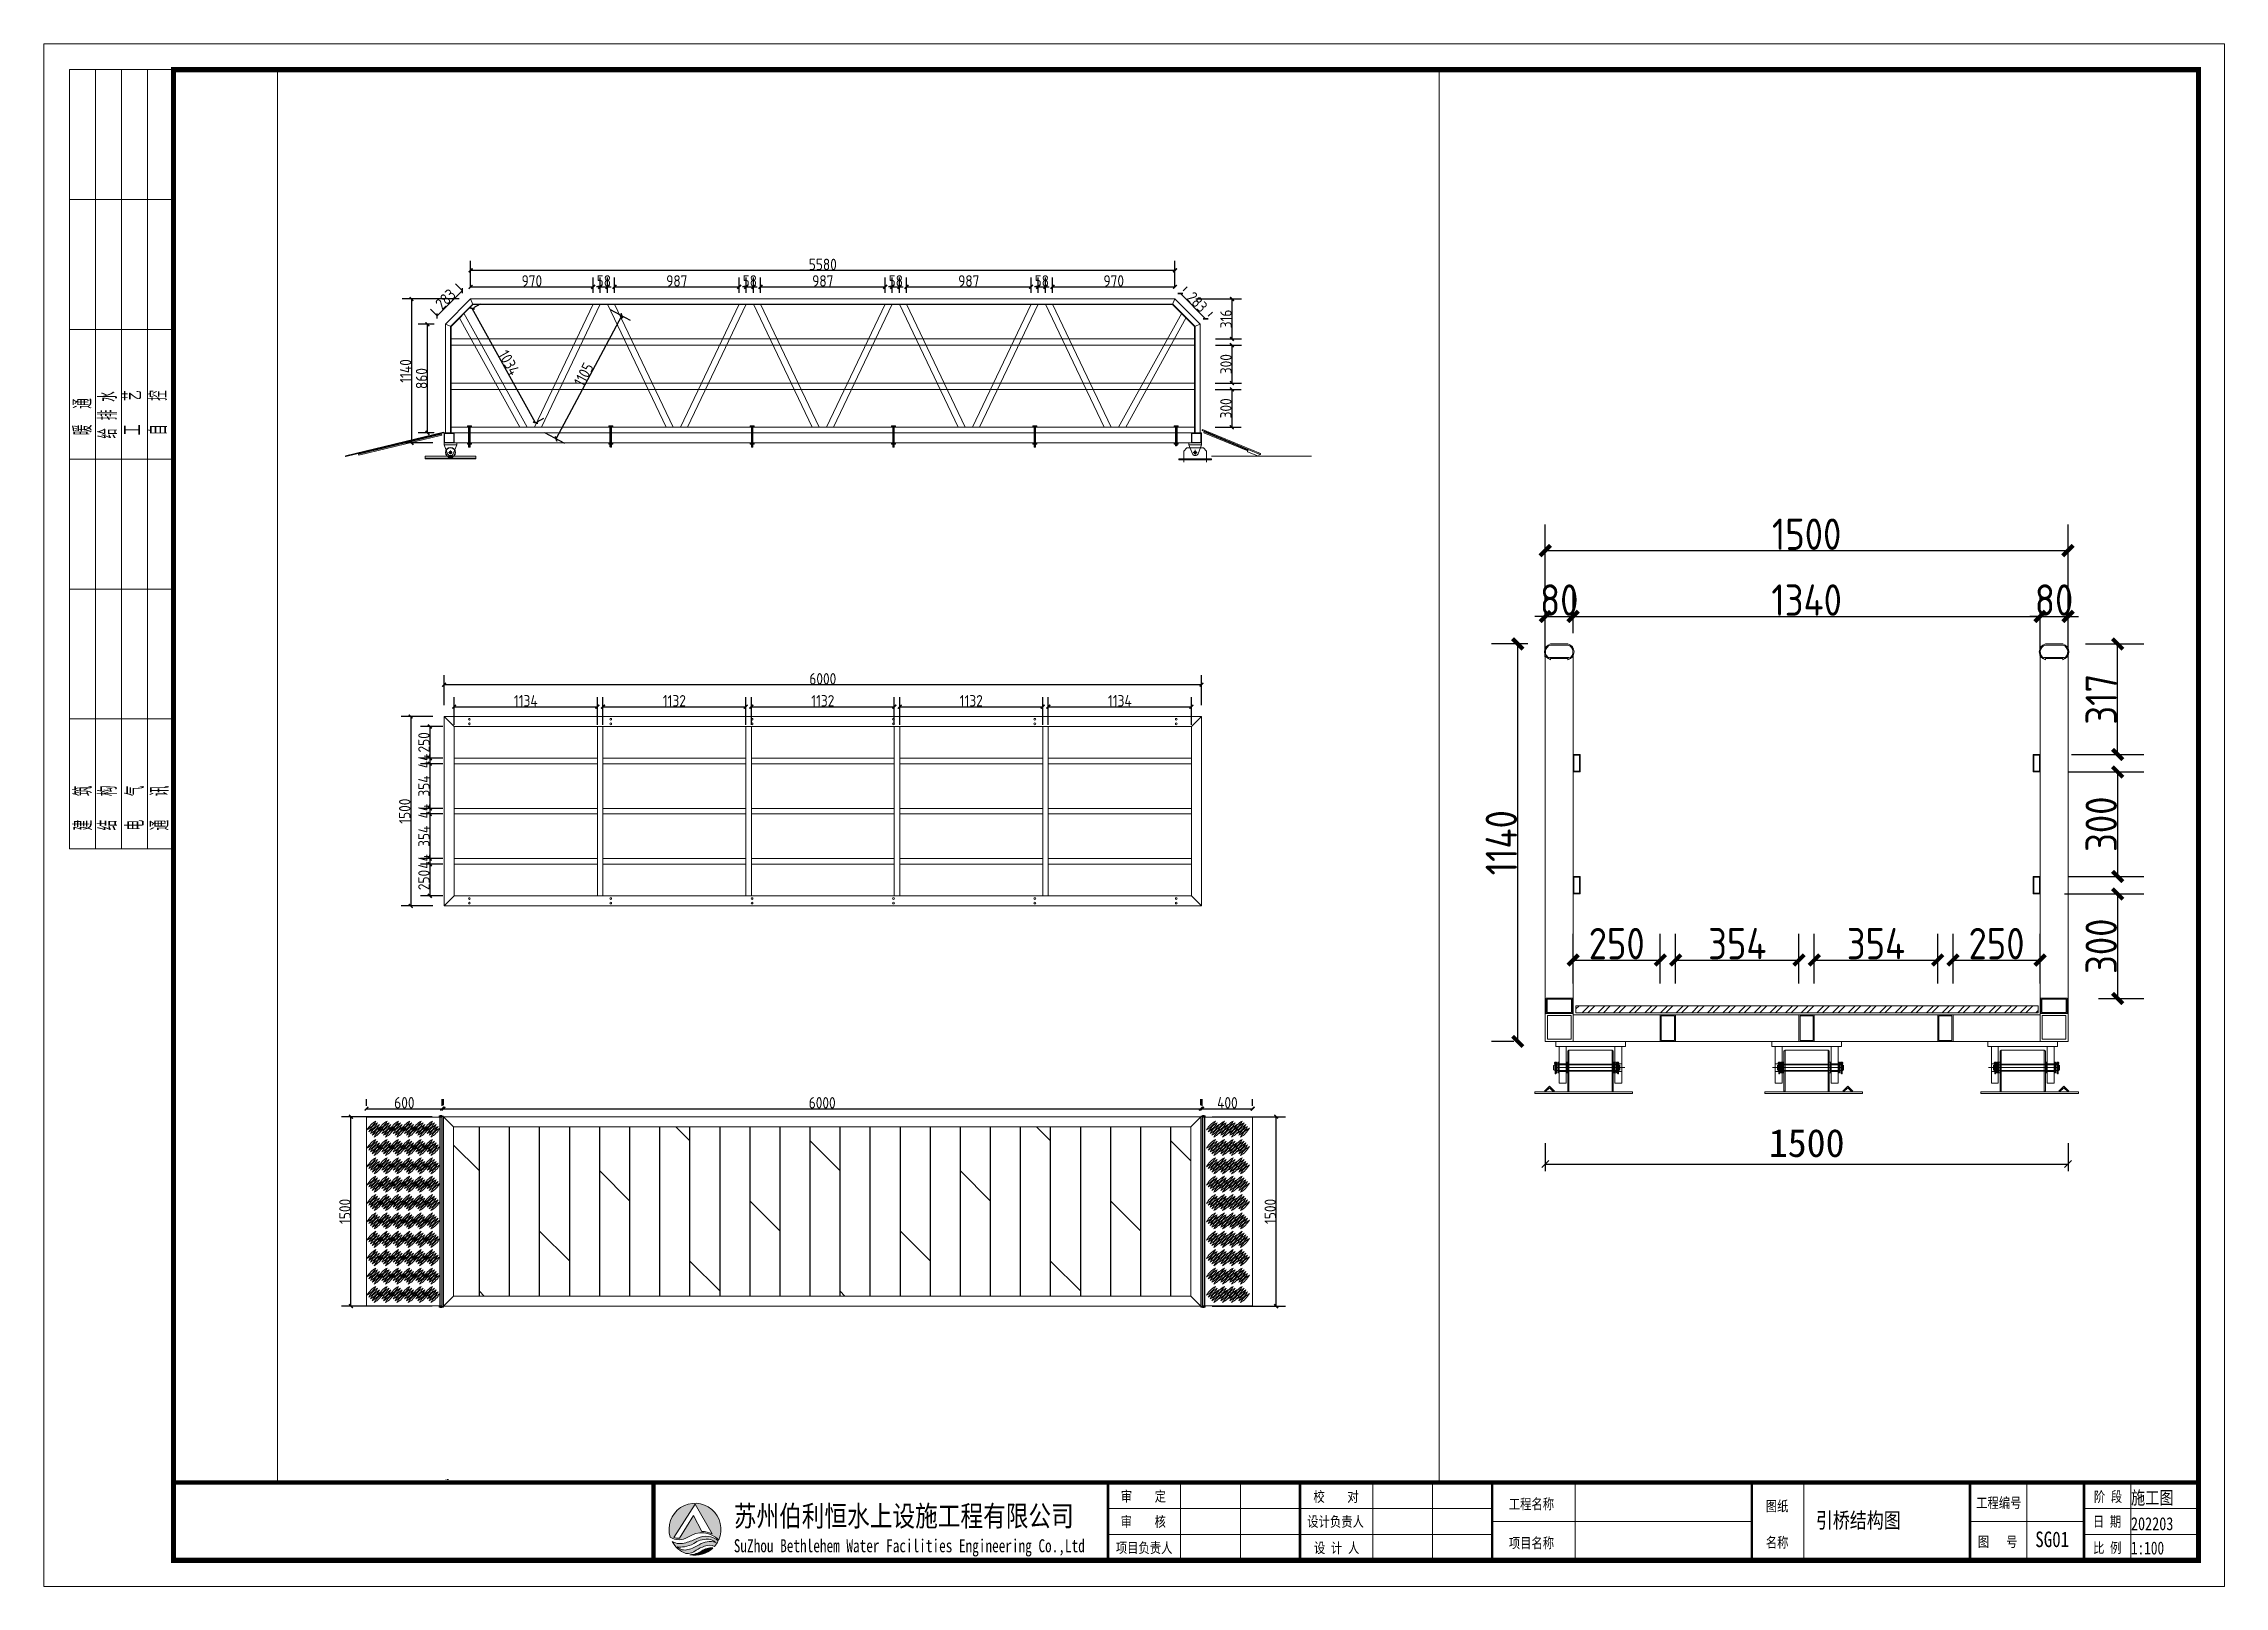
# Paper-space layout '引桥' of a CAD drawing. Extents: x 0.1 to 10.4, y 0.3 to 7.6.
# The model-space entities are those that its viewports show. They can reach past a viewport. Long polylines and large blocks are cut down to what shows.
import ezdxf

# ---------------------------------------------------------------- set-up
doc = ezdxf.new("R2010")
doc.units = 0
doc.header["$LTSCALE"] = 1000
doc.header["$MEASUREMENT"] = 0
for name, pattern in [('BLTA11-LD-L-4001_Plot Plan for Seawater Intake System_20140729$0$key plan$0${ Wide Dash }', [12, 4, -2, 4, -2]), ('CENTER2', [28.575, 19.05, -3.175, 3.175, -3.175]), ('DASHED2', [9.525, 6.35, -3.175])]:
    doc.linetypes.add(name, pattern=pattern)
doc.layers.get('0').update_dxf_attribs({"lineweight": 5})
doc.layers.add('0 [HR] Dim', color=6, linetype='Continuous', lineweight=13)
doc.layers.add('W-STEEL_FRAME钢架', color=3, linetype='Continuous')
doc.layers.add('木地板', color=32, linetype='Continuous')
doc.styles.add('-宋体', font='', dxfattribs={"width": 0.8})
doc.styles.add('_TCH_DIM', font='SIMPLEX', dxfattribs={"bigfont": 'GBCBIG'})
doc.styles.get("Standard").update_dxf_attribs({"font": 'gbenor.shx', "bigfont": 'gbcbig.shx'})
doc.styles.add('图框', font='')
doc.styles.add('宋体', font='')
doc.styles.add('黑体', font='simhei.ttf', dxfattribs={"width": 0.8})
doc.styles.get('-宋体').set_extended_font_data('SimSun')
doc.styles.get('图框').set_extended_font_data('SimSun')
doc.styles.get('宋体').set_extended_font_data('NSimSun')
doc.dimstyles.new('20', dxfattribs={"dimscale": 20, "dimtxt": 4, "dimasz": 1, "dimexe": 1, "dimexo": 3, "dimgap": 1, "dimtad": 1, "dimdec": 0, "dimzin": 0, "dimdsep": 46, "dimtxsty": '宋体', "dimblk": 'OBLIQUE', "dimcen": 0, "dimclrd": 256, "dimclre": 256, "dimclrt": 256, "dimadec": 0, "dimazin": 0, "dimtfac": 1, "dimtdec": 0, "dimtix": 1, "dimtmove": 2, "dimatfit": 3, "dimldrblk": 'OBLIQUE', "dimfxl": 3, "dimfxlon": 1, "dimtolj": 1, "dimtzin": 0, "dimarcsym": 0})
doc.dimstyles.new('W__30', dxfattribs={"dimtxt": 90, "dimasz": 30, "dimexe": 75, "dimexo": 90, "dimgap": 2, "dimtad": 1, "dimdec": 0, "dimzin": 0, "dimdsep": 46, "dimtxsty": 'Standard', "dimblk": 'ARCHTICK', "dimcen": 0.09, "dimclrd": 1, "dimclre": 1, "dimclrt": 2, "dimadec": 0, "dimazin": 0, "dimtfac": 1, "dimtdec": 0, "dimtix": 1, "dimtmove": 2, "dimatfit": 3, "dimldrblk": 'ARCHTICK', "dimfxl": 1, "dimtolj": 1, "dimtzin": 0, "dimarcsym": 0})

psp = doc.layouts.new('引桥')

msp = doc.modelspace()

# ---------------------------------------------------------------- blocks, each defined once
blk = doc.blocks.new('$TITLEBLK$00000187')
h = blk.add_hatch(color=140)
h.dxf.hatch_style = 1
h.paths.add_polyline_path([(-294.3, 4.5, 0.294083), (-290.89, 4.48, -0.363756), (-284.97, 3.96, 1.450144)])
h.paths.add_polyline_path([(-289.53, 10.8), (-286.23, 5.12, 0.101723), (-288.23, 5.58), (-289.84, 8.66), (-292.52, 4.26, -0.081837), (-293.64, 4.38)], flags=16)
h = blk.add_hatch(color=174)
h.paths.add_polyline_path([(-285.05, 3.78, 0.296692), (-289.05, 4.29, -0.04264), (-291.3, 3.4, -0.209747), (-293.92, 3.62, 0.179915), (-291.3, 1.33, 0.169783), (-289.28, 1.97, -0.05744), (-287.69, 2.74, -0.214092), (-285.77, 2.71, 0.064571)])
h.paths.add_polyline_path([(-288.71, 3.03, -0.084014), (-290.89, 2.08, -0.271733), (-292.96, 2.61, 0.071966), (-291.58, 2.64, 0.098278), (-289.75, 3.23, -0.072406), (-288.51, 3.9, -0.088156), (-286.96, 4.07, -0.181988), (-285.56, 3.48, 0.206106)], flags=16)
blk.add_hatch(color=174).paths.add_polyline_path([(-286.08, 2.39, 0.189728), (-288.25, 1.81, -0.126537), (-290.52, 1.1, 0.245013)])
for p, q in [((-196, 0), (-196, 15)), ((-184.5, 0), (-184.5, 15)), ((-159, 0), (-159, 15)), ((-147.5, 0), (-147.5, 15)), ((-120, 0), (-120, 15)), ((-76, 0), (-76, 15)), ((-33, 0), (-33, 15)), ((-13, 0), (-13, 15)), ((0, 0), (0, 15)), ((-136, 10), (-210, 10)), ((0, 10), (-22, 10)), ((-136, 5), (-210, 5)), ((-136, 7.5), (-86, 7.5)), ((-44, 7.5), (-22, 7.5)), ((0, 5), (-22, 5))]:
    blk.add_line(p, q)
for points, const_width in [([(-297.54, 0), (-297.54, 15), (0, 15)], 0.8), ([(-210, 0), (-210, 15)], 0.5), ([(-173, 0), (-173, 15)], 0.5), ([(-136, 0), (-136, 15)], 0.5), ([(-86, 0), (-86, 15)], 0.5), ([(-44, 0), (-44, 15)], 0.5), ([(-22, 0), (-22, 15)], 0.5)]:
    blk.add_lwpolyline(points, dxfattribs=dict(const_width=const_width))
for points in [[(-294.3, 4.5, 0.294083), (-290.89, 4.48, -0.363756), (-284.97, 3.96, 1.450144)], [(-293.64, 4.38), (-289.53, 10.8), (-286.23, 5.12, 0.101723), (-288.23, 5.58), (-289.84, 8.66), (-292.52, 4.26, -0.081837)]]:
    blk.add_lwpolyline(points, format="xyb", close=True)
for points in [[(-293.92, 3.62, 0.209747), (-291.3, 3.4, 0.04264), (-289.05, 4.29, -0.296692), (-285.05, 3.78)], [(-292.96, 2.61, 0.071966), (-291.58, 2.64, 0.098278), (-289.75, 3.23, -0.072406), (-288.51, 3.9, -0.088156), (-286.96, 4.07, -0.181988), (-285.56, 3.48, 0.206106), (-288.71, 3.03, -0.084014), (-290.89, 2.08, -0.271733), (-292.96, 2.61)], [(-291.3, 1.33, 0.169783), (-289.28, 1.97, -0.05744), (-287.69, 2.74, -0.214092), (-285.77, 2.71, -0.214092)], [(-290.52, 1.1, 0.126537), (-288.25, 1.81, -0.189728), (-286.08, 2.39, -0.189728)]]:
    blk.add_lwpolyline(points, format="xyb")
for start, end in [(208.4706, 249.2676), (258.5751, 313.6432), (318.8384, 333.6165)]:
    blk.add_arc((-289.53, 6), 5, start, end)
at = {"style": '图框'}
for s, height, width, p in [('审    定', 2, 0.8, (-207.53, 11.34)), ('校    对', 2, 0.8, (-170.43, 11.27)), ('阶 段', 2, 0.8, (-20.12, 11.27)), ('苏州伯利恒水上设施工程有限公司', 4, 0.8, (-282.06, 6.56)), ('审    核', 2, 0.8, (-207.55, 6.48)), ('设计负责人', 2, 0.8, (-171.62, 6.48)), ('工程名称', 2, 0.8, (-132.8, 9.86)), ('图纸', 2, 0.8, (-83.31, 9.46)), ('工程编号', 2, 0.8, (-42.79, 10.08)), ('日 期', 2, 0.8, (-20.31, 6.48)), ('SuZhou Bethlehem Water Facilities Engineering Co.,Ltd ', 2.5, 0.75, (-282.06, 1.57)), ('项目名称', 2, 0.8, (-132.8, 2.36)), ('名称', 2, 0.8, (-83.31, 2.46)), ('图   号', 2, 0.8, (-42.46, 2.6)), ('项目负责人', 2, 0.8, (-208.49, 1.42)), ('设 计 人', 2, 0.8, (-170.33, 1.42)), ('比 例', 2, 0.8, (-20.27, 1.42))]:
    blk.add_text(s, height=height, dxfattribs=dict(at, width=width)).set_placement(p)
for tag, p in [('审定人', (-193.68, 10.95)), ('校对', (-155.51, 10.92)), ('审核人', (-193.68, 6.03)), ('设计负责人', (-158.64, 6.23)), ('项目负责人', (-195.69, 1.11)), ('设计人', (-156.48, 1.18))]:
    blk.add_attdef(tag, p, '', height=3)
for tag, p, height, style, width in [('工程名称', (-115.66, 9.53), 3, '-宋体', 0.8), ('阶段', (-12.96, 10.81), 2.5, '黑体', 0.8), ('图名', (-73.67, 6.22), 3, '-宋体', 0.8), ('日期', (-12.96, 5.8), 2.5, '黑体', 0.8), ('项目名称', (-115.65, 1.97), 3, '-宋体', 0.8), ('图号', (-31.44, 2.55), 3, '_TCH_DIM', 0.7), ('比例', (-12.96, 1.14), 2.5, '黑体', 0.8)]:
    blk.add_attdef(tag, p, '', height=height, dxfattribs=dict(style=style, width=width))
blk = doc.blocks.new('$TITLEBLK$00000095')
for p, q in [((-150, 20), (-150, 0)), ((-150, 20), (0, 20)), ((-125, 20), (-125, 0)), ((-100, 20), (-100, 0)), ((-75, 20), (-75, 0)), ((-75, 20), (-75, 0)), ((-50, 20), (-50, 0)), ((-25, 20), (-25, 0)), ((0, 20), (0, 0)), ((-150, 15), (-75, 15)), ((-75, 15), (0, 15)), ((-150, 10), (-75, 10)), ((-75, 10), (0, 10)), ((-150, 5), (-75, 5)), ((-75, 5), (0, 5))]:
    blk.add_line(p, q)
at = {"width": 0.8}
for s, p in [('建   筑', (-146.45, 15.65)), ('暖  通', (-70.35, 15.73)), ('结   构', (-146.45, 10.91)), ('给 排 水', (-71.03, 10.9)), ('电   气', (-146.45, 5.65)), ('工   艺', (-70.35, 6.13)), ('通   讯', (-146.45, 0.88)), ('自   控', (-70.35, 1.24))]:
    blk.add_text(s, height=3.509, dxfattribs=at).set_placement(p)
blk = doc.blocks.new('rgthtyjyuk')
blk.add_lwpolyline([(0, 0), (420, 0), (420, 297), (0, 297)], close=True)
at = {"const_width": 1}
blk.add_lwpolyline([(25, 5), (415, 5), (415, 292), (25, 292)], close=True, dxfattribs=at)
at = {"const_width": 0.8}
blk.add_lwpolyline([(415, 20), (25, 20)], dxfattribs=at)
at = {"rotation": 90}
blk.add_blockref('$TITLEBLK$00000095', (25, 292), dxfattribs=at)
blk = doc.blocks.new('_ArchTick')
at = {"color": 0, "linetype": 'ByBlock', "const_width": 0.4}
blk.add_lwpolyline([(-0.5, -0.5), (0.5, 0.5)], dxfattribs=at)
blk = doc.blocks.new('*D129')
at = {"layer": 'Defpoints', "color": 0, "transparency": 16777216}
for p in [(77600.4, -13590.2), (78334.2, -13590.2), (78334.2, -15090.2)]:
    blk.add_point(p, dxfattribs=at)
at = {"layer": 'W-STEEL_FRAME钢架', "color": 1, "lineweight": -2, "transparency": 16777216}
for p, q in [((78244.2, -13590.2), (77525.4, -13590.2)), ((77600.4, -15090.2), (77600.4, -13590.2)), ((78244.2, -15090.2), (77525.4, -15090.2))]:
    blk.add_line(p, q, dxfattribs=at)
at = {"layer": 'W-STEEL_FRAME钢架', "color": 1, "lineweight": -2, "transparency": 16777216, "xscale": 30, "yscale": 30, "zscale": 30}
for p, rotation in [((77600.4, -13590.2), 90), ((77600.4, -15090.2), 270)]:
    blk.add_blockref('_ArchTick', p, dxfattribs=dict(at, rotation=rotation))
at = {"layer": 'W-STEEL_FRAME钢架', "color": 2, "transparency": 16777216, "insert": (77553.4, -14340.2), "char_height": 90, "attachment_point": 5, "rotation": 90}
blk.add_mtext('\\A1;1500', dxfattribs=at)
blk = doc.blocks.new('*U101')
at = {"color": 8, "linetype": 'Continuous'}
for p, q in [((-1.3, 2.4), (-2.7, 1.2)), ((0, 1.9), (0, -1.9)), ((-1.3, -2.4), (-2.7, -1.2))]:
    blk.add_line(p, q, dxfattribs=at)
at = {"color": 7, "linetype": 'Continuous'}
for p, q in [((24, 1.9), (0, 1.9)), ((0, 0), (25.6, 0)), ((24, 1.9), (24, 0)), ((25.6, -1.9), (25.6, 0)), ((0, -1.9), (25.6, -1.9))]:
    blk.add_line(p, q, dxfattribs=at)
for centre, radius, start, end in [((-4.1, 0), 3.7, 41.31782, 318.68218), ((-4.1, 0), 1.85, 41.31782, 318.68218), ((0, 3.6), 3.59, 221.31782, 270), ((0, -3.6), 3.59, 90, 138.68218), ((0, 3.6), 1.74, 221.31782, 270), ((0, -3.6), 1.74, 90, 138.68218)]:
    blk.add_arc(centre, radius, start, end, dxfattribs=at)
blk = doc.blocks.new('*D130')
at = {"layer": 'Defpoints', "color": 0, "transparency": 16777216}
for p in [(78324.2, -13526.8), (77724.2, -13593.2), (78324.2, -13593.2)]:
    blk.add_point(p, dxfattribs=at)
at = {"layer": 'W-STEEL_FRAME钢架', "color": 1, "lineweight": -2, "transparency": 16777216}
for p, q in [((77724.2, -13503.2), (77724.2, -13451.8)), ((78324.2, -13503.2), (78324.2, -13451.8)), ((77724.2, -13526.8), (78324.2, -13526.8))]:
    blk.add_line(p, q, dxfattribs=at)
at = {"layer": 'W-STEEL_FRAME钢架', "color": 1, "lineweight": -2, "transparency": 16777216, "xscale": 30, "yscale": 30, "zscale": 30, "rotation": 180}
blk.add_blockref('_ArchTick', (77724.2, -13526.8), dxfattribs=at)
at = {"layer": 'W-STEEL_FRAME钢架', "color": 1, "lineweight": -2, "transparency": 16777216, "xscale": 30, "yscale": 30, "zscale": 30}
blk.add_blockref('_ArchTick', (78324.2, -13526.8), dxfattribs=at)
at = {"layer": 'W-STEEL_FRAME钢架', "color": 2, "transparency": 16777216, "insert": (78024.2, -13479.8), "char_height": 90, "attachment_point": 5}
blk.add_mtext('\\A1;600', dxfattribs=at)
blk = doc.blocks.new('*D127')
at = {"layer": 'Defpoints', "color": 0, "transparency": 16777216}
for p in [(84334.2, -13590.2), (84930.5, -13590.2), (84334.2, -15090.2)]:
    blk.add_point(p, dxfattribs=at)
at = {"layer": 'W-STEEL_FRAME钢架', "color": 1, "lineweight": -2, "transparency": 16777216}
for p, q in [((84424.2, -13590.2), (85005.5, -13590.2)), ((84930.5, -15090.2), (84930.5, -13590.2)), ((84424.2, -15090.2), (85005.5, -15090.2))]:
    blk.add_line(p, q, dxfattribs=at)
at = {"layer": 'W-STEEL_FRAME钢架', "color": 1, "lineweight": -2, "transparency": 16777216, "xscale": 30, "yscale": 30, "zscale": 30}
for p, rotation in [((84930.5, -13590.2), 90), ((84930.5, -15090.2), 270)]:
    blk.add_blockref('_ArchTick', p, dxfattribs=dict(at, rotation=rotation))
at = {"layer": 'W-STEEL_FRAME钢架', "color": 2, "transparency": 16777216, "insert": (84883.5, -14340.2), "char_height": 90, "attachment_point": 5, "rotation": 90}
blk.add_mtext('\\A1;1500', dxfattribs=at)
blk = doc.blocks.new('*D159')
at = {"layer": 'Defpoints', "color": 0, "transparency": 16777216}
for p in [(84334.2, -13526.8), (78334.2, -13590.2), (84334.2, -13590.2)]:
    blk.add_point(p, dxfattribs=at)
at = {"layer": 'W-STEEL_FRAME钢架', "color": 1, "lineweight": -2, "transparency": 16777216}
for p, q in [((78334.2, -13500.2), (78334.2, -13451.8)), ((84334.2, -13500.2), (84334.2, -13451.8)), ((78334.2, -13526.8), (84334.2, -13526.8))]:
    blk.add_line(p, q, dxfattribs=at)
at = {"layer": 'W-STEEL_FRAME钢架', "color": 1, "lineweight": -2, "transparency": 16777216, "xscale": 30, "yscale": 30, "zscale": 30, "rotation": 180}
blk.add_blockref('_ArchTick', (78334.2, -13526.8), dxfattribs=at)
at = {"layer": 'W-STEEL_FRAME钢架', "color": 1, "lineweight": -2, "transparency": 16777216, "xscale": 30, "yscale": 30, "zscale": 30}
blk.add_blockref('_ArchTick', (84334.2, -13526.8), dxfattribs=at)
at = {"layer": 'W-STEEL_FRAME钢架', "color": 2, "transparency": 16777216, "insert": (81334.2, -13479.8), "char_height": 90, "attachment_point": 5}
blk.add_mtext('\\A1;6000', dxfattribs=at)
blk = doc.blocks.new('*D160')
at = {"layer": 'Defpoints', "color": 0, "transparency": 16777216}
for p in [(84744.2, -13526.8), (84344.2, -13593.2), (84744.2, -13593.2)]:
    blk.add_point(p, dxfattribs=at)
at = {"layer": 'W-STEEL_FRAME钢架', "color": 1, "lineweight": -2, "transparency": 16777216}
for p, q in [((84344.2, -13503.2), (84344.2, -13451.8)), ((84744.2, -13503.2), (84744.2, -13451.8)), ((84344.2, -13526.8), (84744.2, -13526.8))]:
    blk.add_line(p, q, dxfattribs=at)
at = {"layer": 'W-STEEL_FRAME钢架', "color": 1, "lineweight": -2, "transparency": 16777216, "xscale": 30, "yscale": 30, "zscale": 30, "rotation": 180}
blk.add_blockref('_ArchTick', (84344.2, -13526.8), dxfattribs=at)
at = {"layer": 'W-STEEL_FRAME钢架', "color": 1, "lineweight": -2, "transparency": 16777216, "xscale": 30, "yscale": 30, "zscale": 30}
blk.add_blockref('_ArchTick', (84744.2, -13526.8), dxfattribs=at)
at = {"layer": 'W-STEEL_FRAME钢架', "color": 2, "transparency": 16777216, "insert": (84544.2, -13479.8), "char_height": 90, "attachment_point": 5}
blk.add_mtext('\\A1;400', dxfattribs=at)
blk = doc.blocks.new('滚轮支架 -left')
for p, q in [((-50, 10), (-22.4, 81)), ((50, 10), (22.4, 81))]:
    blk.add_line(p, q)
at = {"color": 3, "linetype": 'CENTER2'}
for p, q in [((-15, 70), (15, 70)), ((0, 85), (0, 55))]:
    blk.add_line(p, q, dxfattribs=at)
blk.add_lwpolyline([(-50, 10), (50, 10), (50, -5), (-50, -5)], close=True)
blk.add_circle((0, 70), 11)
blk.add_arc((0, 70), 25, 26.19556, 153.80444)
blk = doc.blocks.new('滚轮')
for radius in [40, 37, 9, 8]:
    blk.add_circle((0, 0), radius)
blk = doc.blocks.new('*D161')
at = {"layer": 'Defpoints', "color": 0, "transparency": 16777216}
for p in [(78207.3, -7315), (78349, -7315), (78349, -8175)]:
    blk.add_point(p, dxfattribs=at)
at = {"layer": 'W-STEEL_FRAME钢架', "color": 1, "lineweight": -2, "transparency": 16777216}
for p, q in [((78259, -7315), (78132.3, -7315)), ((78207.3, -8175), (78207.3, -7315)), ((78259, -8175), (78132.3, -8175))]:
    blk.add_line(p, q, dxfattribs=at)
at = {"layer": 'W-STEEL_FRAME钢架', "color": 1, "lineweight": -2, "transparency": 16777216, "xscale": 30, "yscale": 30, "zscale": 30}
for p, rotation in [((78207.3, -7315), 90), ((78207.3, -8175), 270)]:
    blk.add_blockref('_ArchTick', p, dxfattribs=dict(at, rotation=rotation))
at = {"layer": 'W-STEEL_FRAME钢架', "color": 2, "transparency": 16777216, "insert": (78160.3, -7745), "char_height": 90, "attachment_point": 5, "rotation": 90}
blk.add_mtext('\\A1;860', dxfattribs=at)
blk = doc.blocks.new('*D162')
at = {"layer": 'Defpoints', "color": 0, "transparency": 16777216}
for p in [(78483.2, -7049.2), (78549, -7115), (78349, -7315)]:
    blk.add_point(p, dxfattribs=at)
at = {"layer": 'W-STEEL_FRAME钢架', "color": 1, "lineweight": -2, "transparency": 16777216}
for p, q in [((78485.4, -7051.4), (78430.1, -6996.1)), ((78283.2, -7249.2), (78483.2, -7049.2)), ((78285.4, -7251.4), (78230.1, -7196.1))]:
    blk.add_line(p, q, dxfattribs=at)
at = {"layer": 'W-STEEL_FRAME钢架', "color": 1, "lineweight": -2, "transparency": 16777216, "xscale": 30, "yscale": 30, "zscale": 30}
for p, rotation in [((78483.2, -7049.2), 45), ((78283.2, -7249.2), 225)]:
    blk.add_blockref('_ArchTick', p, dxfattribs=dict(at, rotation=rotation))
at = {"layer": 'W-STEEL_FRAME钢架', "color": 2, "transparency": 16777216, "insert": (78349.9, -7115.9), "char_height": 90, "attachment_point": 5, "rotation": 45}
blk.add_mtext('\\A1;283', dxfattribs=at)
blk = doc.blocks.new('*D163')
at = {"layer": 'Defpoints', "color": 0, "transparency": 16777216}
for p in [(84129, -7115), (84171.7, -7072.3), (84329, -7315)]:
    blk.add_point(p, dxfattribs=at)
at = {"layer": 'W-STEEL_FRAME钢架', "color": 1, "lineweight": -2, "transparency": 16777216}
for p, q in [((84192.7, -7051.4), (84224.8, -7019.3)), ((84371.7, -7272.3), (84171.7, -7072.3)), ((84392.7, -7251.4), (84424.8, -7219.3))]:
    blk.add_line(p, q, dxfattribs=at)
at = {"layer": 'W-STEEL_FRAME钢架', "color": 1, "lineweight": -2, "transparency": 16777216, "xscale": 30, "yscale": 30, "zscale": 30}
for p, rotation in [((84171.7, -7072.3), 135), ((84371.7, -7272.3), 315)]:
    blk.add_blockref('_ArchTick', p, dxfattribs=dict(at, rotation=rotation))
at = {"layer": 'W-STEEL_FRAME钢架', "color": 2, "transparency": 16777216, "insert": (84305, -7139.1), "char_height": 90, "attachment_point": 5, "rotation": 315}
blk.add_mtext('\\A1;283', dxfattribs=at)
blk = doc.blocks.new('*D128')
at = {"layer": 'Defpoints', "color": 0, "transparency": 16777216}
for p in [(84129, -6888), (78549, -7115), (84129, -7115)]:
    blk.add_point(p, dxfattribs=at)
at = {"layer": 'W-STEEL_FRAME钢架', "color": 1, "lineweight": -2, "transparency": 16777216}
for p, q in [((78549, -7025), (78549, -6813)), ((84129, -7025), (84129, -6813)), ((78549, -6888), (84129, -6888))]:
    blk.add_line(p, q, dxfattribs=at)
at = {"layer": 'W-STEEL_FRAME钢架', "color": 1, "lineweight": -2, "transparency": 16777216, "xscale": 30, "yscale": 30, "zscale": 30, "rotation": 180}
blk.add_blockref('_ArchTick', (78549, -6888), dxfattribs=at)
at = {"layer": 'W-STEEL_FRAME钢架', "color": 1, "lineweight": -2, "transparency": 16777216, "xscale": 30, "yscale": 30, "zscale": 30}
blk.add_blockref('_ArchTick', (84129, -6888), dxfattribs=at)
at = {"layer": 'W-STEEL_FRAME钢架', "color": 2, "transparency": 16777216, "insert": (81339, -6841), "char_height": 90, "attachment_point": 5}
blk.add_mtext('\\A1;5580', dxfattribs=at)
blk = doc.blocks.new('*D151')
at = {"layer": 'Defpoints', "color": 0, "transparency": 16777216}
for p in [(78549, -7115), (78081, -8255), (78339, -8255)]:
    blk.add_point(p, dxfattribs=at)
at = {"layer": 'W-STEEL_FRAME钢架', "color": 1, "lineweight": -2, "transparency": 16777216}
for p, q in [((78459, -7115), (78006, -7115)), ((78081, -7115), (78081, -8255)), ((78249, -8255), (78006, -8255))]:
    blk.add_line(p, q, dxfattribs=at)
at = {"layer": 'W-STEEL_FRAME钢架', "color": 1, "lineweight": -2, "transparency": 16777216, "xscale": 30, "yscale": 30, "zscale": 30}
for p, rotation in [((78081, -7115), 90), ((78081, -8255), 270)]:
    blk.add_blockref('_ArchTick', p, dxfattribs=dict(at, rotation=rotation))
at = {"layer": 'W-STEEL_FRAME钢架', "color": 2, "transparency": 16777216, "insert": (78034, -7685), "char_height": 90, "attachment_point": 5, "rotation": 90}
blk.add_mtext('\\A1;1140', dxfattribs=at)
blk = doc.blocks.new('*D152')
at = {"layer": 'Defpoints', "color": 0, "transparency": 16777216}
for p in [(79519.5, -7018.9), (78549, -7115), (79519.5, -7156)]:
    blk.add_point(p, dxfattribs=at)
at = {"layer": 'W-STEEL_FRAME钢架', "color": 1, "lineweight": -2, "transparency": 16777216}
for p, q in [((78549, -7025), (78549, -6943.9)), ((79519.5, -7066), (79519.5, -6943.9)), ((78549, -7018.9), (79519.5, -7018.9))]:
    blk.add_line(p, q, dxfattribs=at)
at = {"layer": 'W-STEEL_FRAME钢架', "color": 1, "lineweight": -2, "transparency": 16777216, "xscale": 30, "yscale": 30, "zscale": 30, "rotation": 180}
blk.add_blockref('_ArchTick', (78549, -7018.9), dxfattribs=at)
at = {"layer": 'W-STEEL_FRAME钢架', "color": 1, "lineweight": -2, "transparency": 16777216, "xscale": 30, "yscale": 30, "zscale": 30}
blk.add_blockref('_ArchTick', (79519.5, -7018.9), dxfattribs=at)
at = {"layer": 'W-STEEL_FRAME钢架', "color": 2, "transparency": 16777216, "insert": (79034.2, -6971.9), "char_height": 90, "attachment_point": 5}
blk.add_mtext('\\A1;970', dxfattribs=at)
blk = doc.blocks.new('*D115')
at = {"layer": 'Defpoints', "color": 0, "transparency": 16777216}
for p in [(79633.1, -7018.9), (79575.5, -7156), (79633.1, -7156)]:
    blk.add_point(p, dxfattribs=at)
at = {"layer": 'W-STEEL_FRAME钢架', "color": 1, "lineweight": -2, "transparency": 16777216}
for p, q in [((79575.5, -7066), (79575.5, -6943.9)), ((79633.1, -7066), (79633.1, -6943.9)), ((79575.5, -7018.9), (79545.5, -7018.9)), ((79575.5, -7018.9), (79633.1, -7018.9)), ((79633.1, -7018.9), (79663.1, -7018.9))]:
    blk.add_line(p, q, dxfattribs=at)
at = {"layer": 'W-STEEL_FRAME钢架', "color": 1, "lineweight": -2, "transparency": 16777216, "xscale": 30, "yscale": 30, "zscale": 30}
blk.add_blockref('_ArchTick', (79575.5, -7018.9), dxfattribs=at)
at = {"layer": 'W-STEEL_FRAME钢架', "color": 1, "lineweight": -2, "transparency": 16777216, "xscale": 30, "yscale": 30, "zscale": 30, "rotation": 180}
blk.add_blockref('_ArchTick', (79633.1, -7018.9), dxfattribs=at)
at = {"layer": 'W-STEEL_FRAME钢架', "color": 2, "transparency": 16777216, "insert": (79604.3, -6971.9), "char_height": 90, "attachment_point": 5}
blk.add_mtext('\\A1;58', dxfattribs=at)
blk = doc.blocks.new('*D153')
at = {"layer": 'Defpoints', "color": 0, "transparency": 16777216}
for p in [(80675.9, -7018.9), (79689.2, -7156), (80675.9, -7156)]:
    blk.add_point(p, dxfattribs=at)
at = {"layer": 'W-STEEL_FRAME钢架', "color": 1, "lineweight": -2, "transparency": 16777216}
for p, q in [((79689.2, -7066), (79689.2, -6943.9)), ((80675.9, -7066), (80675.9, -6943.9)), ((79689.2, -7018.9), (80675.9, -7018.9))]:
    blk.add_line(p, q, dxfattribs=at)
at = {"layer": 'W-STEEL_FRAME钢架', "color": 1, "lineweight": -2, "transparency": 16777216, "xscale": 30, "yscale": 30, "zscale": 30, "rotation": 180}
blk.add_blockref('_ArchTick', (79689.2, -7018.9), dxfattribs=at)
at = {"layer": 'W-STEEL_FRAME钢架', "color": 1, "lineweight": -2, "transparency": 16777216, "xscale": 30, "yscale": 30, "zscale": 30}
blk.add_blockref('_ArchTick', (80675.9, -7018.9), dxfattribs=at)
at = {"layer": 'W-STEEL_FRAME钢架', "color": 2, "transparency": 16777216, "insert": (80182.6, -6971.9), "char_height": 90, "attachment_point": 5}
blk.add_mtext('\\A1;987', dxfattribs=at)
blk = doc.blocks.new('*D116')
at = {"layer": 'Defpoints', "color": 0, "transparency": 16777216}
for p in [(80789.6, -7018.9), (80732, -7156), (80789.6, -7156)]:
    blk.add_point(p, dxfattribs=at)
at = {"layer": 'W-STEEL_FRAME钢架', "color": 1, "lineweight": -2, "transparency": 16777216}
for p, q in [((80732, -7066), (80732, -6943.9)), ((80789.6, -7066), (80789.6, -6943.9)), ((80732, -7018.9), (80702, -7018.9)), ((80732, -7018.9), (80789.6, -7018.9)), ((80789.6, -7018.9), (80819.6, -7018.9))]:
    blk.add_line(p, q, dxfattribs=at)
at = {"layer": 'W-STEEL_FRAME钢架', "color": 1, "lineweight": -2, "transparency": 16777216, "xscale": 30, "yscale": 30, "zscale": 30}
blk.add_blockref('_ArchTick', (80732, -7018.9), dxfattribs=at)
at = {"layer": 'W-STEEL_FRAME钢架', "color": 1, "lineweight": -2, "transparency": 16777216, "xscale": 30, "yscale": 30, "zscale": 30, "rotation": 180}
blk.add_blockref('_ArchTick', (80789.6, -7018.9), dxfattribs=at)
at = {"layer": 'W-STEEL_FRAME钢架', "color": 2, "transparency": 16777216, "insert": (80760.8, -6971.9), "char_height": 90, "attachment_point": 5}
blk.add_mtext('\\A1;58', dxfattribs=at)
blk = doc.blocks.new('*D154')
at = {"layer": 'Defpoints', "color": 0, "transparency": 16777216}
for p in [(81832.4, -7018.9), (80845.7, -7156), (81832.4, -7156)]:
    blk.add_point(p, dxfattribs=at)
at = {"layer": 'W-STEEL_FRAME钢架', "color": 1, "lineweight": -2, "transparency": 16777216}
for p, q in [((80845.7, -7066), (80845.7, -6943.9)), ((81832.4, -7066), (81832.4, -6943.9)), ((80845.7, -7018.9), (81832.4, -7018.9))]:
    blk.add_line(p, q, dxfattribs=at)
at = {"layer": 'W-STEEL_FRAME钢架', "color": 1, "lineweight": -2, "transparency": 16777216, "xscale": 30, "yscale": 30, "zscale": 30, "rotation": 180}
blk.add_blockref('_ArchTick', (80845.7, -7018.9), dxfattribs=at)
at = {"layer": 'W-STEEL_FRAME钢架', "color": 1, "lineweight": -2, "transparency": 16777216, "xscale": 30, "yscale": 30, "zscale": 30}
blk.add_blockref('_ArchTick', (81832.4, -7018.9), dxfattribs=at)
at = {"layer": 'W-STEEL_FRAME钢架', "color": 2, "transparency": 16777216, "insert": (81339, -6971.9), "char_height": 90, "attachment_point": 5}
blk.add_mtext('\\A1;987', dxfattribs=at)
blk = doc.blocks.new('*D117')
at = {"layer": 'Defpoints', "color": 0, "transparency": 16777216}
for p in [(81946, -7018.9), (81888.5, -7156), (81946, -7156)]:
    blk.add_point(p, dxfattribs=at)
at = {"layer": 'W-STEEL_FRAME钢架', "color": 1, "lineweight": -2, "transparency": 16777216}
for p, q in [((81888.5, -7066), (81888.5, -6943.9)), ((81946, -7066), (81946, -6943.9)), ((81888.5, -7018.9), (81858.5, -7018.9)), ((81888.5, -7018.9), (81946, -7018.9)), ((81946, -7018.9), (81976, -7018.9))]:
    blk.add_line(p, q, dxfattribs=at)
at = {"layer": 'W-STEEL_FRAME钢架', "color": 1, "lineweight": -2, "transparency": 16777216, "xscale": 30, "yscale": 30, "zscale": 30}
blk.add_blockref('_ArchTick', (81888.5, -7018.9), dxfattribs=at)
at = {"layer": 'W-STEEL_FRAME钢架', "color": 1, "lineweight": -2, "transparency": 16777216, "xscale": 30, "yscale": 30, "zscale": 30, "rotation": 180}
blk.add_blockref('_ArchTick', (81946, -7018.9), dxfattribs=at)
at = {"layer": 'W-STEEL_FRAME钢架', "color": 2, "transparency": 16777216, "insert": (81917.2, -6971.9), "char_height": 90, "attachment_point": 5}
blk.add_mtext('\\A1;58', dxfattribs=at)
blk = doc.blocks.new('*D155')
at = {"layer": 'Defpoints', "color": 0, "transparency": 16777216}
for p in [(82988.8, -7018.9), (82002.1, -7156), (82988.8, -7156)]:
    blk.add_point(p, dxfattribs=at)
at = {"layer": 'W-STEEL_FRAME钢架', "color": 1, "lineweight": -2, "transparency": 16777216}
for p, q in [((82002.1, -7066), (82002.1, -6943.9)), ((82988.8, -7066), (82988.8, -6943.9)), ((82002.1, -7018.9), (82988.8, -7018.9))]:
    blk.add_line(p, q, dxfattribs=at)
at = {"layer": 'W-STEEL_FRAME钢架', "color": 1, "lineweight": -2, "transparency": 16777216, "xscale": 30, "yscale": 30, "zscale": 30, "rotation": 180}
blk.add_blockref('_ArchTick', (82002.1, -7018.9), dxfattribs=at)
at = {"layer": 'W-STEEL_FRAME钢架', "color": 1, "lineweight": -2, "transparency": 16777216, "xscale": 30, "yscale": 30, "zscale": 30}
blk.add_blockref('_ArchTick', (82988.8, -7018.9), dxfattribs=at)
at = {"layer": 'W-STEEL_FRAME钢架', "color": 2, "transparency": 16777216, "insert": (82495.5, -6971.9), "char_height": 90, "attachment_point": 5}
blk.add_mtext('\\A1;987', dxfattribs=at)
blk = doc.blocks.new('*D118')
at = {"layer": 'Defpoints', "color": 0, "transparency": 16777216}
for p in [(83102.5, -7018.9), (83044.9, -7156), (83102.5, -7156)]:
    blk.add_point(p, dxfattribs=at)
at = {"layer": 'W-STEEL_FRAME钢架', "color": 1, "lineweight": -2, "transparency": 16777216}
for p, q in [((83044.9, -7066), (83044.9, -6943.9)), ((83102.5, -7066), (83102.5, -6943.9)), ((83044.9, -7018.9), (83014.9, -7018.9)), ((83044.9, -7018.9), (83102.5, -7018.9)), ((83102.5, -7018.9), (83132.5, -7018.9))]:
    blk.add_line(p, q, dxfattribs=at)
at = {"layer": 'W-STEEL_FRAME钢架', "color": 1, "lineweight": -2, "transparency": 16777216, "xscale": 30, "yscale": 30, "zscale": 30}
blk.add_blockref('_ArchTick', (83044.9, -7018.9), dxfattribs=at)
at = {"layer": 'W-STEEL_FRAME钢架', "color": 1, "lineweight": -2, "transparency": 16777216, "xscale": 30, "yscale": 30, "zscale": 30, "rotation": 180}
blk.add_blockref('_ArchTick', (83102.5, -7018.9), dxfattribs=at)
at = {"layer": 'W-STEEL_FRAME钢架', "color": 2, "transparency": 16777216, "insert": (83073.7, -6971.9), "char_height": 90, "attachment_point": 5}
blk.add_mtext('\\A1;58', dxfattribs=at)
blk = doc.blocks.new('*D156')
at = {"layer": 'Defpoints', "color": 0, "transparency": 16777216}
for p in [(84129, -7018.9), (84129, -7115), (83158.6, -7156)]:
    blk.add_point(p, dxfattribs=at)
at = {"layer": 'W-STEEL_FRAME钢架', "color": 1, "lineweight": -2, "transparency": 16777216}
for p, q in [((83158.6, -7066), (83158.6, -6943.9)), ((84129, -7025), (84129, -6943.9)), ((83158.6, -7018.9), (84129, -7018.9))]:
    blk.add_line(p, q, dxfattribs=at)
at = {"layer": 'W-STEEL_FRAME钢架', "color": 1, "lineweight": -2, "transparency": 16777216, "xscale": 30, "yscale": 30, "zscale": 30, "rotation": 180}
blk.add_blockref('_ArchTick', (83158.6, -7018.9), dxfattribs=at)
at = {"layer": 'W-STEEL_FRAME钢架', "color": 1, "lineweight": -2, "transparency": 16777216, "xscale": 30, "yscale": 30, "zscale": 30}
blk.add_blockref('_ArchTick', (84129, -7018.9), dxfattribs=at)
at = {"layer": 'W-STEEL_FRAME钢架', "color": 2, "transparency": 16777216, "insert": (83643.8, -6971.9), "char_height": 90, "attachment_point": 5}
blk.add_mtext('\\A1;970', dxfattribs=at)
blk = doc.blocks.new('*D119')
at = {"layer": 'Defpoints', "color": 0, "transparency": 16777216}
for p in [(84203.1, -7115), (84358.9, -7431), (84579.9, -7431)]:
    blk.add_point(p, dxfattribs=at)
at = {"layer": 'W-STEEL_FRAME钢架', "color": 1, "lineweight": -2, "transparency": 16777216}
for p, q in [((84293.1, -7115), (84654.9, -7115)), ((84579.9, -7115), (84579.9, -7431)), ((84448.9, -7431), (84654.9, -7431))]:
    blk.add_line(p, q, dxfattribs=at)
at = {"layer": 'W-STEEL_FRAME钢架', "color": 1, "lineweight": -2, "transparency": 16777216, "xscale": 30, "yscale": 30, "zscale": 30}
for p, rotation in [((84579.9, -7115), 90), ((84579.9, -7431), 270)]:
    blk.add_blockref('_ArchTick', p, dxfattribs=dict(at, rotation=rotation))
at = {"layer": 'W-STEEL_FRAME钢架', "color": 2, "transparency": 16777216, "insert": (84532.9, -7273), "char_height": 90, "attachment_point": 5, "rotation": 90}
blk.add_mtext('\\A1;316', dxfattribs=at)
blk = doc.blocks.new('*D120')
at = {"layer": 'Defpoints', "color": 0, "transparency": 16777216}
for p in [(84358.9, -7481), (84358.1, -7781), (84579.9, -7781)]:
    blk.add_point(p, dxfattribs=at)
at = {"layer": 'W-STEEL_FRAME钢架', "color": 1, "lineweight": -2, "transparency": 16777216}
for p, q in [((84448.9, -7481), (84654.9, -7481)), ((84579.9, -7481), (84579.9, -7781)), ((84448.1, -7781), (84654.9, -7781))]:
    blk.add_line(p, q, dxfattribs=at)
at = {"layer": 'W-STEEL_FRAME钢架', "color": 1, "lineweight": -2, "transparency": 16777216, "xscale": 30, "yscale": 30, "zscale": 30}
for p, rotation in [((84579.9, -7481), 90), ((84579.9, -7781), 270)]:
    blk.add_blockref('_ArchTick', p, dxfattribs=dict(at, rotation=rotation))
at = {"layer": 'W-STEEL_FRAME钢架', "color": 2, "transparency": 16777216, "insert": (84532.9, -7631), "char_height": 90, "attachment_point": 5, "rotation": 90}
blk.add_mtext('\\A1;300', dxfattribs=at)
blk = doc.blocks.new('*D121')
at = {"layer": 'Defpoints', "color": 0, "transparency": 16777216}
for p in [(84358.1, -7831), (84358.1, -8131), (84579.1, -8131)]:
    blk.add_point(p, dxfattribs=at)
at = {"layer": 'W-STEEL_FRAME钢架', "color": 1, "lineweight": -2, "transparency": 16777216}
for p, q in [((84448.1, -7831), (84654.1, -7831)), ((84579.1, -7831), (84579.1, -8131)), ((84448.1, -8131), (84654.1, -8131))]:
    blk.add_line(p, q, dxfattribs=at)
at = {"layer": 'W-STEEL_FRAME钢架', "color": 1, "lineweight": -2, "transparency": 16777216, "xscale": 30, "yscale": 30, "zscale": 30}
for p, rotation in [((84579.1, -7831), 90), ((84579.1, -8131), 270)]:
    blk.add_blockref('_ArchTick', p, dxfattribs=dict(at, rotation=rotation))
at = {"layer": 'W-STEEL_FRAME钢架', "color": 2, "transparency": 16777216, "insert": (84532.1, -7981), "char_height": 90, "attachment_point": 5, "rotation": 90}
blk.add_mtext('\\A1;300', dxfattribs=at)
blk = doc.blocks.new('*D157')
at = {"layer": 'Defpoints', "color": 0, "transparency": 16777216}
for p in [(78561.4, -7189.9), (78495.7, -7226.3), (78997.3, -8131)]:
    blk.add_point(p, dxfattribs=at)
at = {"layer": 'W-STEEL_FRAME钢架', "color": 1, "lineweight": -2, "transparency": 16777216}
for p, q in [((79063, -8094.6), (78561.4, -7189.9)), ((78574.4, -7182.7), (78627, -7153.5)), ((79076, -8087.4), (79128.6, -8058.2))]:
    blk.add_line(p, q, dxfattribs=at)
at = {"layer": 'W-STEEL_FRAME钢架', "color": 1, "lineweight": -2, "transparency": 16777216, "xscale": 30, "yscale": 30, "zscale": 30}
for p, rotation in [((78561.4, -7189.9), 119.0063478022398), ((79063, -8094.6), 299.0063478022398)]:
    blk.add_blockref('_ArchTick', p, dxfattribs=dict(at, rotation=rotation))
at = {"layer": 'W-STEEL_FRAME钢架', "color": 2, "transparency": 16777216, "insert": (78853.3, -7619.4), "char_height": 90, "attachment_point": 5, "rotation": 299.00635}
blk.add_mtext('\\A1;1034', dxfattribs=at)
blk = doc.blocks.new('*D158')
at = {"layer": 'Defpoints', "color": 0, "transparency": 16777216}
for p in [(79575.5, -7156), (79746.5, -7247.3), (79054.9, -8131)]:
    blk.add_point(p, dxfattribs=at)
at = {"layer": 'W-STEEL_FRAME钢架', "color": 1, "lineweight": -2, "transparency": 16777216}
for p, q in [((79225.9, -8222.3), (79746.5, -7247.3)), ((79654.9, -7198.4), (79812.7, -7282.6)), ((79134.3, -8173.4), (79292, -8257.6))]:
    blk.add_line(p, q, dxfattribs=at)
at = {"layer": 'W-STEEL_FRAME钢架', "color": 1, "lineweight": -2, "transparency": 16777216, "xscale": 30, "yscale": 30, "zscale": 30}
for p, rotation in [((79746.5, -7247.3), 61.89816093350697), ((79225.9, -8222.3), 241.898160933507)]:
    blk.add_blockref('_ArchTick', p, dxfattribs=dict(at, rotation=rotation))
at = {"layer": 'W-STEEL_FRAME钢架', "color": 2, "transparency": 16777216, "insert": (79444.7, -7712.7), "char_height": 90, "attachment_point": 5, "rotation": 61.89816}
blk.add_mtext('\\A1;1105', dxfattribs=at)
blk = doc.blocks.new('Hole -side1')
at = {"color": 3, "linetype": 'CENTER2'}
blk.add_line((-12.9, 0), (26.4, 0), dxfattribs=at)
at = {"linetype": 'DASHED2'}
blk.add_lwpolyline([(0, -11), (10, -11), (10, 11), (0, 11)], close=True, dxfattribs=at)
blk = doc.blocks.new('*D122')
at = {"layer": 'Defpoints', "color": 0, "transparency": 16777216}
for p in [(79553, -10343.6), (78419, -10575.9), (79553, -10575.9)]:
    blk.add_point(p, dxfattribs=at)
at = {"layer": 'W-STEEL_FRAME钢架', "color": 1, "lineweight": -2, "transparency": 16777216}
for p, q in [((78419, -10485.9), (78419, -10268.6)), ((79553, -10485.9), (79553, -10268.6)), ((78419, -10343.6), (79553, -10343.6))]:
    blk.add_line(p, q, dxfattribs=at)
at = {"layer": 'W-STEEL_FRAME钢架', "color": 1, "lineweight": -2, "transparency": 16777216, "xscale": 30, "yscale": 30, "zscale": 30, "rotation": 180}
blk.add_blockref('_ArchTick', (78419, -10343.6), dxfattribs=at)
at = {"layer": 'W-STEEL_FRAME钢架', "color": 1, "lineweight": -2, "transparency": 16777216, "xscale": 30, "yscale": 30, "zscale": 30}
blk.add_blockref('_ArchTick', (79553, -10343.6), dxfattribs=at)
at = {"layer": 'W-STEEL_FRAME钢架', "color": 2, "transparency": 16777216, "insert": (78986, -10296.6), "char_height": 90, "attachment_point": 5}
blk.add_mtext('\\A1;1134', dxfattribs=at)
blk = doc.blocks.new('*D123')
at = {"layer": 'Defpoints', "color": 0, "transparency": 16777216}
for p in [(80729, -10343.6), (79597, -10575.9), (80729, -10575.9)]:
    blk.add_point(p, dxfattribs=at)
at = {"layer": 'W-STEEL_FRAME钢架', "color": 1, "lineweight": -2, "transparency": 16777216}
for p, q in [((79597, -10485.9), (79597, -10268.6)), ((80729, -10485.9), (80729, -10268.6)), ((79597, -10343.6), (80729, -10343.6))]:
    blk.add_line(p, q, dxfattribs=at)
at = {"layer": 'W-STEEL_FRAME钢架', "color": 1, "lineweight": -2, "transparency": 16777216, "xscale": 30, "yscale": 30, "zscale": 30, "rotation": 180}
blk.add_blockref('_ArchTick', (79597, -10343.6), dxfattribs=at)
at = {"layer": 'W-STEEL_FRAME钢架', "color": 1, "lineweight": -2, "transparency": 16777216, "xscale": 30, "yscale": 30, "zscale": 30}
blk.add_blockref('_ArchTick', (80729, -10343.6), dxfattribs=at)
at = {"layer": 'W-STEEL_FRAME钢架', "color": 2, "transparency": 16777216, "insert": (80163, -10296.6), "char_height": 90, "attachment_point": 5}
blk.add_mtext('\\A1;1132', dxfattribs=at)
blk = doc.blocks.new('*D124')
at = {"layer": 'Defpoints', "color": 0, "transparency": 16777216}
for p in [(81905, -10343.6), (80773, -10575.9), (81905, -10575.9)]:
    blk.add_point(p, dxfattribs=at)
at = {"layer": 'W-STEEL_FRAME钢架', "color": 1, "lineweight": -2, "transparency": 16777216}
for p, q in [((80773, -10485.9), (80773, -10268.6)), ((81905, -10485.9), (81905, -10268.6)), ((80773, -10343.6), (81905, -10343.6))]:
    blk.add_line(p, q, dxfattribs=at)
at = {"layer": 'W-STEEL_FRAME钢架', "color": 1, "lineweight": -2, "transparency": 16777216, "xscale": 30, "yscale": 30, "zscale": 30, "rotation": 180}
blk.add_blockref('_ArchTick', (80773, -10343.6), dxfattribs=at)
at = {"layer": 'W-STEEL_FRAME钢架', "color": 1, "lineweight": -2, "transparency": 16777216, "xscale": 30, "yscale": 30, "zscale": 30}
blk.add_blockref('_ArchTick', (81905, -10343.6), dxfattribs=at)
at = {"layer": 'W-STEEL_FRAME钢架', "color": 2, "transparency": 16777216, "insert": (81339, -10296.6), "char_height": 90, "attachment_point": 5}
blk.add_mtext('\\A1;1132', dxfattribs=at)
blk = doc.blocks.new('*D125')
at = {"layer": 'Defpoints', "color": 0, "transparency": 16777216}
for p in [(83081, -10343.6), (81949, -10575.9), (83081, -10576.4)]:
    blk.add_point(p, dxfattribs=at)
at = {"layer": 'W-STEEL_FRAME钢架', "color": 1, "lineweight": -2, "transparency": 16777216}
for p, q in [((81949, -10485.9), (81949, -10268.6)), ((83081, -10486.4), (83081, -10268.6)), ((81949, -10343.6), (83081, -10343.6))]:
    blk.add_line(p, q, dxfattribs=at)
at = {"layer": 'W-STEEL_FRAME钢架', "color": 1, "lineweight": -2, "transparency": 16777216, "xscale": 30, "yscale": 30, "zscale": 30, "rotation": 180}
blk.add_blockref('_ArchTick', (81949, -10343.6), dxfattribs=at)
at = {"layer": 'W-STEEL_FRAME钢架', "color": 1, "lineweight": -2, "transparency": 16777216, "xscale": 30, "yscale": 30, "zscale": 30}
blk.add_blockref('_ArchTick', (83081, -10343.6), dxfattribs=at)
at = {"layer": 'W-STEEL_FRAME钢架', "color": 2, "transparency": 16777216, "insert": (82515, -10296.6), "char_height": 90, "attachment_point": 5}
blk.add_mtext('\\A1;1132', dxfattribs=at)
blk = doc.blocks.new('*D126')
at = {"layer": 'Defpoints', "color": 0, "transparency": 16777216}
for p in [(84259, -10343.6), (84259, -10575.9), (83125, -10576.4)]:
    blk.add_point(p, dxfattribs=at)
at = {"layer": 'W-STEEL_FRAME钢架', "color": 1, "lineweight": -2, "transparency": 16777216}
for p, q in [((83125, -10486.4), (83125, -10268.6)), ((84259, -10485.9), (84259, -10268.6)), ((83125, -10343.6), (84259, -10343.6))]:
    blk.add_line(p, q, dxfattribs=at)
at = {"layer": 'W-STEEL_FRAME钢架', "color": 1, "lineweight": -2, "transparency": 16777216, "xscale": 30, "yscale": 30, "zscale": 30, "rotation": 180}
blk.add_blockref('_ArchTick', (83125, -10343.6), dxfattribs=at)
at = {"layer": 'W-STEEL_FRAME钢架', "color": 1, "lineweight": -2, "transparency": 16777216, "xscale": 30, "yscale": 30, "zscale": 30}
blk.add_blockref('_ArchTick', (84259, -10343.6), dxfattribs=at)
at = {"layer": 'W-STEEL_FRAME钢架', "color": 2, "transparency": 16777216, "insert": (83692, -10296.6), "char_height": 90, "attachment_point": 5}
blk.add_mtext('\\A1;1134', dxfattribs=at)
blk = doc.blocks.new('*D138')
at = {"layer": 'Defpoints', "color": 0, "transparency": 16777216}
for p in [(78339, -10169.5), (78339, -10420.9), (84339, -10420.9)]:
    blk.add_point(p, dxfattribs=at)
at = {"layer": 'W-STEEL_FRAME钢架', "color": 1, "lineweight": -2, "transparency": 16777216}
for p, q in [((78339, -10330.9), (78339, -10094.5)), ((84339, -10330.9), (84339, -10094.5)), ((84339, -10169.5), (78339, -10169.5))]:
    blk.add_line(p, q, dxfattribs=at)
at = {"layer": 'W-STEEL_FRAME钢架', "color": 1, "lineweight": -2, "transparency": 16777216, "xscale": 30, "yscale": 30, "zscale": 30, "rotation": 180}
blk.add_blockref('_ArchTick', (78339, -10169.5), dxfattribs=at)
at = {"layer": 'W-STEEL_FRAME钢架', "color": 1, "lineweight": -2, "transparency": 16777216, "xscale": 30, "yscale": 30, "zscale": 30}
blk.add_blockref('_ArchTick', (84339, -10169.5), dxfattribs=at)
at = {"layer": 'W-STEEL_FRAME钢架', "color": 2, "transparency": 16777216, "insert": (81339, -10122.5), "char_height": 90, "attachment_point": 5}
blk.add_mtext('\\A1;6000', dxfattribs=at)
blk = doc.blocks.new('_Oblique')
at = {"color": 0, "linetype": 'ByBlock', "lineweight": -2}
blk.add_line((-0.5, -0.5), (0.5, 0.5), dxfattribs=at)
blk = doc.blocks.new('*D139')
at = {"lineweight": -2, "transparency": 16777216}
for p, q in [((86787.2, -8498.5), (86787.2, -8578.5)), ((88287.2, -8498.5), (88287.2, -8578.5)), ((86787.2, -8558.5), (88287.2, -8558.5))]:
    blk.add_line(p, q, dxfattribs=at)
at = {"layer": 'Defpoints', "color": 0, "transparency": 16777216}
for p in [(86787.2, -8206.5), (88287.2, -8206.5), (88287.2, -8558.5)]:
    blk.add_point(p, dxfattribs=at)
at = {"lineweight": -2, "transparency": 16777216, "xscale": 20, "yscale": 20, "zscale": 20, "rotation": 180}
blk.add_blockref('_Oblique', (86787.2, -8558.5), dxfattribs=at)
at = {"lineweight": -2, "transparency": 16777216, "xscale": 20, "yscale": 20, "zscale": 20}
blk.add_blockref('_Oblique', (88287.2, -8558.5), dxfattribs=at)
at = {"transparency": 16777216, "insert": (87537.2, -8498.5), "char_height": 80, "attachment_point": 5, "style": '宋体'}
blk.add_mtext('\\A1;1500', dxfattribs=at)
blk = doc.blocks.new('*D140')
at = {"color": 1, "lineweight": -2, "transparency": 16777216}
for p, q in [((78329, -10500.9), (78150.9, -10500.9)), ((78225.9, -10500.9), (78225.9, -10750.9)), ((78329, -10750.9), (78150.9, -10750.9))]:
    blk.add_line(p, q, dxfattribs=at)
at = {"layer": 'Defpoints', "color": 0, "transparency": 16777216}
for p in [(78419, -10500.9), (78225.9, -10750.9), (78419, -10750.9)]:
    blk.add_point(p, dxfattribs=at)
at = {"color": 1, "lineweight": -2, "transparency": 16777216, "xscale": 30, "yscale": 30, "zscale": 30}
for p, rotation in [((78225.9, -10500.9), 90), ((78225.9, -10750.9), 270)]:
    blk.add_blockref('_ArchTick', p, dxfattribs=dict(at, rotation=rotation))
at = {"color": 2, "transparency": 16777216, "insert": (78178.9, -10625.9), "char_height": 90, "attachment_point": 5, "rotation": 90}
blk.add_mtext('\\A1;250', dxfattribs=at)
blk = doc.blocks.new('*D141')
at = {"color": 1, "lineweight": -2, "transparency": 16777216}
for p, q in [((78329, -10750.9), (78150.9, -10750.9)), ((78225.9, -10750.9), (78225.9, -10720.9)), ((78225.9, -10750.9), (78225.9, -10794.9)), ((78329, -10794.9), (78150.9, -10794.9)), ((78225.9, -10794.9), (78225.9, -10824.9))]:
    blk.add_line(p, q, dxfattribs=at)
at = {"layer": 'Defpoints', "color": 0, "transparency": 16777216}
for p in [(78419, -10750.9), (78225.9, -10794.9), (78419, -10794.9)]:
    blk.add_point(p, dxfattribs=at)
at = {"color": 1, "lineweight": -2, "transparency": 16777216, "xscale": 30, "yscale": 30, "zscale": 30}
for p, rotation in [((78225.9, -10750.9), 270), ((78225.9, -10794.9), 90)]:
    blk.add_blockref('_ArchTick', p, dxfattribs=dict(at, rotation=rotation))
at = {"color": 2, "transparency": 16777216, "insert": (78178.9, -10772.9), "char_height": 90, "attachment_point": 5, "rotation": 90}
blk.add_mtext('\\A1;44', dxfattribs=at)
blk = doc.blocks.new('*D142')
at = {"color": 1, "lineweight": -2, "transparency": 16777216}
for p, q in [((78329, -10794.9), (78150.9, -10794.9)), ((78225.9, -10794.9), (78225.9, -11148.9)), ((78329, -11148.9), (78150.9, -11148.9))]:
    blk.add_line(p, q, dxfattribs=at)
at = {"layer": 'Defpoints', "color": 0, "transparency": 16777216}
for p in [(78419, -10794.9), (78225.9, -11148.9), (78419, -11148.9)]:
    blk.add_point(p, dxfattribs=at)
at = {"color": 1, "lineweight": -2, "transparency": 16777216, "xscale": 30, "yscale": 30, "zscale": 30}
for p, rotation in [((78225.9, -10794.9), 90), ((78225.9, -11148.9), 270)]:
    blk.add_blockref('_ArchTick', p, dxfattribs=dict(at, rotation=rotation))
at = {"color": 2, "transparency": 16777216, "insert": (78178.9, -10971.9), "char_height": 90, "attachment_point": 5, "rotation": 90}
blk.add_mtext('\\A1;354', dxfattribs=at)
blk = doc.blocks.new('*D143')
at = {"color": 1, "lineweight": -2, "transparency": 16777216}
for p, q in [((78225.9, -11148.9), (78225.9, -11118.9)), ((78329, -11148.9), (78150.9, -11148.9)), ((78329, -11192.9), (78150.9, -11192.9)), ((78225.9, -11148.9), (78225.9, -11192.9)), ((78225.9, -11192.9), (78225.9, -11222.9))]:
    blk.add_line(p, q, dxfattribs=at)
at = {"layer": 'Defpoints', "color": 0, "transparency": 16777216}
for p in [(78225.9, -11192.9), (78419, -11148.9), (78419, -11192.9)]:
    blk.add_point(p, dxfattribs=at)
at = {"color": 1, "lineweight": -2, "transparency": 16777216, "xscale": 30, "yscale": 30, "zscale": 30}
for p, rotation in [((78225.9, -11148.9), 270), ((78225.9, -11192.9), 90)]:
    blk.add_blockref('_ArchTick', p, dxfattribs=dict(at, rotation=rotation))
at = {"color": 2, "transparency": 16777216, "insert": (78178.9, -11170.9), "char_height": 90, "attachment_point": 5, "rotation": 90}
blk.add_mtext('\\A1;44', dxfattribs=at)
blk = doc.blocks.new('*D144')
at = {"color": 1, "lineweight": -2, "transparency": 16777216}
for p, q in [((78329, -11192.9), (78150.9, -11192.9)), ((78225.9, -11192.9), (78225.9, -11546.9)), ((78329, -11546.9), (78150.9, -11546.9))]:
    blk.add_line(p, q, dxfattribs=at)
at = {"layer": 'Defpoints', "color": 0, "transparency": 16777216}
for p in [(78419, -11192.9), (78225.9, -11546.9), (78419, -11546.9)]:
    blk.add_point(p, dxfattribs=at)
at = {"color": 1, "lineweight": -2, "transparency": 16777216, "xscale": 30, "yscale": 30, "zscale": 30}
for p, rotation in [((78225.9, -11192.9), 90), ((78225.9, -11546.9), 270)]:
    blk.add_blockref('_ArchTick', p, dxfattribs=dict(at, rotation=rotation))
at = {"color": 2, "transparency": 16777216, "insert": (78178.9, -11369.9), "char_height": 90, "attachment_point": 5, "rotation": 90}
blk.add_mtext('\\A1;354', dxfattribs=at)
blk = doc.blocks.new('*D145')
at = {"color": 1, "lineweight": -2, "transparency": 16777216}
for p, q in [((78329, -11546.9), (78150.9, -11546.9)), ((78225.9, -11546.9), (78225.9, -11516.9)), ((78225.9, -11546.9), (78225.9, -11590.9)), ((78329, -11590.9), (78150.9, -11590.9)), ((78225.9, -11590.9), (78225.9, -11620.9))]:
    blk.add_line(p, q, dxfattribs=at)
at = {"layer": 'Defpoints', "color": 0, "transparency": 16777216}
for p in [(78419, -11546.9), (78225.9, -11590.9), (78419, -11590.9)]:
    blk.add_point(p, dxfattribs=at)
at = {"color": 1, "lineweight": -2, "transparency": 16777216, "xscale": 30, "yscale": 30, "zscale": 30}
for p, rotation in [((78225.9, -11546.9), 270), ((78225.9, -11590.9), 90)]:
    blk.add_blockref('_ArchTick', p, dxfattribs=dict(at, rotation=rotation))
at = {"color": 2, "transparency": 16777216, "insert": (78178.9, -11568.9), "char_height": 90, "attachment_point": 5, "rotation": 90}
blk.add_mtext('\\A1;44', dxfattribs=at)
blk = doc.blocks.new('*D114')
at = {"color": 1, "lineweight": -2, "transparency": 16777216}
for p, q in [((78329, -11590.9), (78150.9, -11590.9)), ((78225.9, -11590.9), (78225.9, -11840.9)), ((78329, -11840.9), (78150.9, -11840.9))]:
    blk.add_line(p, q, dxfattribs=at)
at = {"layer": 'Defpoints', "color": 0, "transparency": 16777216}
for p in [(78419, -11590.9), (78225.9, -11840.9), (78419, -11840.9)]:
    blk.add_point(p, dxfattribs=at)
at = {"color": 1, "lineweight": -2, "transparency": 16777216, "xscale": 30, "yscale": 30, "zscale": 30}
for p, rotation in [((78225.9, -11590.9), 90), ((78225.9, -11840.9), 270)]:
    blk.add_blockref('_ArchTick', p, dxfattribs=dict(at, rotation=rotation))
at = {"color": 2, "transparency": 16777216, "insert": (78178.9, -11715.9), "char_height": 90, "attachment_point": 5, "rotation": 90}
blk.add_mtext('\\A1;250', dxfattribs=at)
blk = doc.blocks.new('*D146')
at = {"color": 1, "lineweight": -2, "transparency": 16777216}
for p, q in [((78249, -10420.9), (77999.2, -10420.9)), ((78074.2, -10420.9), (78074.2, -11920.9)), ((78249, -11920.9), (77999.2, -11920.9))]:
    blk.add_line(p, q, dxfattribs=at)
at = {"layer": 'Defpoints', "color": 0, "transparency": 16777216}
for p in [(78339, -10420.9), (78074.2, -11920.9), (78339, -11920.9)]:
    blk.add_point(p, dxfattribs=at)
at = {"color": 1, "lineweight": -2, "transparency": 16777216, "xscale": 30, "yscale": 30, "zscale": 30}
for p, rotation in [((78074.2, -10420.9), 90), ((78074.2, -11920.9), 270)]:
    blk.add_blockref('_ArchTick', p, dxfattribs=dict(at, rotation=rotation))
at = {"color": 2, "transparency": 16777216, "insert": (78027.2, -11170.9), "char_height": 90, "attachment_point": 5, "rotation": 90}
blk.add_mtext('\\A1;1500', dxfattribs=at)
blk = doc.blocks.new('*U110')
blk.add_lwpolyline([(-15, 0), (-15, 3), (15, 3), (15, 0)], close=True)
blk = doc.blocks.new('*U109')
blk.add_lwpolyline([(-15, 0), (-15, 3), (15, 3), (15, 0)], close=True)
blk = doc.blocks.new('34')
for p, q in [((-1428267.1, 1516598.3), (-1428267.1, 1516478.3)), ((-1428143.1, 1516598.3), (-1428143.1, 1516478.3)), ((-1428286.1, 1516556.3), (-1428289.1, 1516554.6)), ((-1428289.1, 1516542), (-1428289.1, 1516554.6)), ((-1428286.1, 1516540.3), (-1428289.1, 1516542)), ((-1428286.1, 1516556.3), (-1428102.1, 1516556.3)), ((-1428286.1, 1516556.3), (-1428286.1, 1516540.3)), ((-1428102.1, 1516540.3), (-1428286.1, 1516540.3)), ((-1428102.1, 1516556.3), (-1428099.1, 1516554.6)), ((-1428102.1, 1516556.3), (-1428102.1, 1516540.3)), ((-1428102.1, 1516540.3), (-1428099.1, 1516542))]:
    blk.add_line(p, q)
at = {"color": 3, "linetype": 'CENTER2'}
for p, q in [((-1428303, 1516548.3), (-1428267.2, 1516548.3)), ((-1428134.7, 1516548.3), (-1428275.6, 1516548.3)), ((-1428107.2, 1516548.3), (-1428143, 1516548.3))]:
    blk.add_line(p, q, dxfattribs=at)
at = {"linetype": 'DASHED2'}
for p, q in [((-1428295.1, 1516559.3), (-1428275.1, 1516559.3)), ((-1428295.1, 1516537.3), (-1428275.1, 1516537.3)), ((-1428140.1, 1516558.4), (-1428270.1, 1516558.4)), ((-1428140.1, 1516538.2), (-1428270.1, 1516538.2)), ((-1428115.1, 1516559.3), (-1428135.1, 1516559.3)), ((-1428115.1, 1516537.3), (-1428135.1, 1516537.3))]:
    blk.add_line(p, q, dxfattribs=at)
at = {"color": 8, "linetype": 'Continuous', "lineweight": 15}
for p, q in [((-1428285.6, 1516557.6), (-1428284.4, 1516559)), ((-1428281.3, 1516556.3), (-1428285, 1516556.3)), ((-1428280.7, 1516557.6), (-1428281.9, 1516559))]:
    blk.add_line(p, q, dxfattribs=at)
at = {"color": 7, "linetype": 'Continuous', "lineweight": 15}
for p, q in [((-1428285, 1516556.3), (-1428285, 1516530.7)), ((-1428285, 1516530.7), (-1428283.1, 1516530.7)), ((-1428283.1, 1516556.3), (-1428283.1, 1516530.7)), ((-1428281.3, 1516532.3), (-1428283.1, 1516532.3)), ((-1428281.3, 1516532.3), (-1428281.3, 1516556.3))]:
    blk.add_line(p, q, dxfattribs=at)
for points in [[(-1428305.1, 1516623.3), (-1428105.1, 1516623.3), (-1428105.1, 1516608.3), (-1428305.1, 1516608.3)], [(-1428295.1, 1516608.3), (-1428275.1, 1516608.3), (-1428275.1, 1516503.3), (-1428295.1, 1516503.3)], [(-1428143.1, 1516478.3), (-1428267.1, 1516478.3), (-1428270.1, 1516481.3), (-1428270.1, 1516595.3), (-1428267.1, 1516598.3), (-1428143.1, 1516598.3), (-1428140.1, 1516595.3), (-1428140.1, 1516481.3)], [(-1428135.1, 1516608.3), (-1428115.1, 1516608.3), (-1428115.1, 1516503.3), (-1428135.1, 1516503.3)], [(-1428275.1, 1516533.3), (-1428278.1, 1516533.3), (-1428278.1, 1516563.3), (-1428275.1, 1516563.3)], [(-1428271.1, 1516533.3), (-1428274.1, 1516533.3), (-1428274.1, 1516563.3), (-1428271.1, 1516563.3)], [(-1428045, 1516474.3), (-1428325, 1516474.3), (-1428325, 1516478.3), (-1428045, 1516478.3)], [(-1428087, 1516494.6), (-1428072.9, 1516480.4), (-1428075, 1516478.3), (-1428087, 1516490.3), (-1428099.1, 1516478.3), (-1428101.2, 1516480.4)]]:
    blk.add_lwpolyline(points, close=True)
blk.add_lwpolyline([(-1428099.1, 1516542), (-1428099.1, 1516554.6)])
for centre in [(-1428283.1, 1516548.3), (-1428105.1, 1516548.3)]:
    blk.add_circle(centre, 2)
for centre, radius, start, end in [((-1428283.1, 1516560.4), 3.7, 311.31782, 228.68218), ((-1428286.7, 1516556.3), 1.74, 0, 48.68218), ((-1428283.1, 1516560.4), 1.85, 311.31782, 228.68218), ((-1428286.7, 1516556.3), 3.59, 0, 48.68218), ((-1428279.5, 1516556.3), 3.59, 131.31782, 180), ((-1428279.5, 1516556.3), 1.74, 131.31782, 180)]:
    blk.add_arc(centre, radius, start, end, dxfattribs=at)
at = {"xscale": -1}
for name, p, rotation in [('*U110', (-1428140.1, 1516548.3), 270), ('*U109', (-1428114.1, 1516548.3), 270), ('*U101', (-1428105.1, 1516556.3), 90)]:
    blk.add_blockref(name, p, dxfattribs=dict(at, rotation=rotation))
blk = doc.blocks.new('*D147')
at = {"color": 1, "lineweight": -2, "transparency": 16777216}
for p, q in [((86787.2, -7035), (86787.2, -6912.5)), ((86867.2, -7035), (86867.2, -6912.5)), ((86787.2, -6987.5), (86757.2, -6987.5)), ((86787.2, -6987.5), (86867.2, -6987.5)), ((86867.2, -6987.5), (86897.2, -6987.5))]:
    blk.add_line(p, q, dxfattribs=at)
at = {"layer": 'Defpoints', "color": 0, "transparency": 16777216}
for p in [(86867.2, -6987.5), (86787.2, -7125), (86867.2, -7125)]:
    blk.add_point(p, dxfattribs=at)
at = {"color": 1, "lineweight": -2, "transparency": 16777216, "xscale": 30, "yscale": 30, "zscale": 30}
blk.add_blockref('_ArchTick', (86787.2, -6987.5), dxfattribs=at)
at = {"color": 1, "lineweight": -2, "transparency": 16777216, "xscale": 30, "yscale": 30, "zscale": 30, "rotation": 180}
blk.add_blockref('_ArchTick', (86867.2, -6987.5), dxfattribs=at)
at = {"color": 2, "transparency": 16777216, "insert": (86827.2, -6940.5), "char_height": 90, "attachment_point": 5}
blk.add_mtext('\\A1;80', dxfattribs=at)
blk = doc.blocks.new('*D148')
at = {"color": 1, "lineweight": -2, "transparency": 16777216}
for p, q in [((88207.2, -7099.8), (88207.2, -6912.5)), ((88287.2, -7099.8), (88287.2, -6912.5)), ((88207.2, -6987.5), (88177.2, -6987.5)), ((88207.2, -6987.5), (88287.2, -6987.5)), ((88287.2, -6987.5), (88317.2, -6987.5))]:
    blk.add_line(p, q, dxfattribs=at)
at = {"layer": 'Defpoints', "color": 0, "transparency": 16777216}
for p in [(88287.2, -6987.5), (88207.2, -7189.8), (88287.2, -7189.8)]:
    blk.add_point(p, dxfattribs=at)
at = {"color": 1, "lineweight": -2, "transparency": 16777216, "xscale": 30, "yscale": 30, "zscale": 30}
blk.add_blockref('_ArchTick', (88207.2, -6987.5), dxfattribs=at)
at = {"color": 1, "lineweight": -2, "transparency": 16777216, "xscale": 30, "yscale": 30, "zscale": 30, "rotation": 180}
blk.add_blockref('_ArchTick', (88287.2, -6987.5), dxfattribs=at)
at = {"color": 2, "transparency": 16777216, "insert": (88247.2, -6940.5), "char_height": 90, "attachment_point": 5}
blk.add_mtext('\\A1;80', dxfattribs=at)
blk = doc.blocks.new('*D149')
at = {"color": 1, "lineweight": -2, "transparency": 16777216}
for p, q in [((86867.2, -7035), (86867.2, -6912.5)), ((88207.2, -7035), (88207.2, -6912.5)), ((86867.2, -6987.5), (88207.2, -6987.5))]:
    blk.add_line(p, q, dxfattribs=at)
at = {"layer": 'Defpoints', "color": 0, "transparency": 16777216}
for p in [(88207.2, -6987.5), (86867.2, -7125), (88207.2, -7125)]:
    blk.add_point(p, dxfattribs=at)
at = {"color": 1, "lineweight": -2, "transparency": 16777216, "xscale": 30, "yscale": 30, "zscale": 30, "rotation": 180}
blk.add_blockref('_ArchTick', (86867.2, -6987.5), dxfattribs=at)
at = {"color": 1, "lineweight": -2, "transparency": 16777216, "xscale": 30, "yscale": 30, "zscale": 30}
blk.add_blockref('_ArchTick', (88207.2, -6987.5), dxfattribs=at)
at = {"color": 2, "transparency": 16777216, "insert": (87537.2, -6940.5), "char_height": 90, "attachment_point": 5}
blk.add_mtext('\\A1;1340', dxfattribs=at)
blk = doc.blocks.new('*D150')
at = {"color": 1, "lineweight": -2, "transparency": 16777216}
for p, q in [((86787.2, -7103.8), (86787.2, -6723.6)), ((88287.2, -7103.8), (88287.2, -6723.6)), ((86787.2, -6798.6), (88287.2, -6798.6))]:
    blk.add_line(p, q, dxfattribs=at)
at = {"layer": 'Defpoints', "color": 0, "transparency": 16777216}
for p in [(88287.2, -6798.6), (86787.2, -7193.8), (88287.2, -7193.8)]:
    blk.add_point(p, dxfattribs=at)
at = {"color": 1, "lineweight": -2, "transparency": 16777216, "xscale": 30, "yscale": 30, "zscale": 30, "rotation": 180}
blk.add_blockref('_ArchTick', (86787.2, -6798.6), dxfattribs=at)
at = {"color": 1, "lineweight": -2, "transparency": 16777216, "xscale": 30, "yscale": 30, "zscale": 30}
blk.add_blockref('_ArchTick', (88287.2, -6798.6), dxfattribs=at)
at = {"color": 2, "transparency": 16777216, "insert": (87537.2, -6751.6), "char_height": 90, "attachment_point": 5}
blk.add_mtext('\\A1;1500', dxfattribs=at)
blk = doc.blocks.new('*D131')
at = {"color": 1, "lineweight": -2, "transparency": 16777216}
for p, q in [((86737.2, -7066.5), (86633.1, -7066.5)), ((86708.1, -8206.5), (86708.1, -7066.5)), ((86697.2, -8206.5), (86633.1, -8206.5))]:
    blk.add_line(p, q, dxfattribs=at)
at = {"layer": 'Defpoints', "color": 0, "transparency": 16777216}
for p in [(86708.1, -7066.5), (86827.2, -7066.5), (86787.2, -8206.5)]:
    blk.add_point(p, dxfattribs=at)
at = {"color": 1, "lineweight": -2, "transparency": 16777216, "xscale": 30, "yscale": 30, "zscale": 30}
for p, rotation in [((86708.1, -7066.5), 90), ((86708.1, -8206.5), 270)]:
    blk.add_blockref('_ArchTick', p, dxfattribs=dict(at, rotation=rotation))
at = {"color": 2, "transparency": 16777216, "insert": (86661.1, -7636.5), "char_height": 90, "attachment_point": 5, "rotation": 90}
blk.add_mtext('\\A1;1140', dxfattribs=at)
blk = doc.blocks.new('*D132')
at = {"color": 1, "lineweight": -2, "transparency": 16777216}
for p, q in [((88337.2, -7066.5), (88504.6, -7066.5)), ((88429.6, -7383.5), (88429.6, -7066.5)), ((88297.2, -7383.5), (88504.6, -7383.5))]:
    blk.add_line(p, q, dxfattribs=at)
at = {"layer": 'Defpoints', "color": 0, "transparency": 16777216}
for p in [(88247.2, -7066.5), (88429.6, -7066.5), (88207.2, -7383.5)]:
    blk.add_point(p, dxfattribs=at)
at = {"color": 1, "lineweight": -2, "transparency": 16777216, "xscale": 30, "yscale": 30, "zscale": 30}
for p, rotation in [((88429.6, -7066.5), 90), ((88429.6, -7383.5), 270)]:
    blk.add_blockref('_ArchTick', p, dxfattribs=dict(at, rotation=rotation))
at = {"color": 2, "transparency": 16777216, "insert": (88382.6, -7225), "char_height": 90, "attachment_point": 5, "rotation": 90}
blk.add_mtext('\\A1;317', dxfattribs=at)
blk = doc.blocks.new('*D133')
at = {"color": 1, "lineweight": -2, "transparency": 16777216}
for p, q in [((88287.2, -7433.5), (88504.6, -7433.5)), ((88429.6, -7433.5), (88429.6, -7733.5)), ((88287.2, -7733.5), (88504.6, -7733.5))]:
    blk.add_line(p, q, dxfattribs=at)
at = {"layer": 'Defpoints', "color": 0, "transparency": 16777216}
for p in [(88197.2, -7433.5), (88197.2, -7733.5), (88429.6, -7733.5)]:
    blk.add_point(p, dxfattribs=at)
at = {"color": 1, "lineweight": -2, "transparency": 16777216, "xscale": 30, "yscale": 30, "zscale": 30}
for p, rotation in [((88429.6, -7433.5), 90), ((88429.6, -7733.5), 270)]:
    blk.add_blockref('_ArchTick', p, dxfattribs=dict(at, rotation=rotation))
at = {"color": 2, "transparency": 16777216, "insert": (88382.6, -7583.5), "char_height": 90, "attachment_point": 5, "rotation": 90}
blk.add_mtext('\\A1;300', dxfattribs=at)
blk = doc.blocks.new('*D113')
at = {"color": 1, "lineweight": -2, "transparency": 16777216}
for p, q in [((88277.2, -7783.5), (88504.6, -7783.5)), ((88429.6, -7783.5), (88429.6, -8083.5)), ((88375.1, -8083.5), (88504.6, -8083.5))]:
    blk.add_line(p, q, dxfattribs=at)
at = {"layer": 'Defpoints', "color": 0, "transparency": 16777216}
for p in [(88187.2, -7783.5), (88285.1, -8083.5), (88429.6, -8083.5)]:
    blk.add_point(p, dxfattribs=at)
at = {"color": 1, "lineweight": -2, "transparency": 16777216, "xscale": 30, "yscale": 30, "zscale": 30}
for p, rotation in [((88429.6, -7783.5), 90), ((88429.6, -8083.5), 270)]:
    blk.add_blockref('_ArchTick', p, dxfattribs=dict(at, rotation=rotation))
at = {"color": 2, "transparency": 16777216, "insert": (88382.6, -7933.5), "char_height": 90, "attachment_point": 5, "rotation": 90}
blk.add_mtext('\\A1;300', dxfattribs=at)
blk = doc.blocks.new('*D134')
at = {"color": 1, "lineweight": -2, "transparency": 16777216}
for p, q in [((86867.2, -8040.5), (86867.2, -7898)), ((87117.2, -8040.5), (87117.2, -7898)), ((86867.2, -7973), (87117.2, -7973))]:
    blk.add_line(p, q, dxfattribs=at)
at = {"layer": 'Defpoints', "color": 0, "transparency": 16777216}
for p in [(87117.2, -7973), (86867.2, -8130.5), (87117.2, -8130.5)]:
    blk.add_point(p, dxfattribs=at)
at = {"color": 1, "lineweight": -2, "transparency": 16777216, "xscale": 30, "yscale": 30, "zscale": 30, "rotation": 180}
blk.add_blockref('_ArchTick', (86867.2, -7973), dxfattribs=at)
at = {"color": 1, "lineweight": -2, "transparency": 16777216, "xscale": 30, "yscale": 30, "zscale": 30}
blk.add_blockref('_ArchTick', (87117.2, -7973), dxfattribs=at)
at = {"color": 2, "transparency": 16777216, "insert": (86992.2, -7926), "char_height": 90, "attachment_point": 5}
blk.add_mtext('\\A1;250', dxfattribs=at)
blk = doc.blocks.new('*D135')
at = {"color": 1, "lineweight": -2, "transparency": 16777216}
for p, q in [((87161.2, -8040.5), (87161.2, -7898)), ((87515.2, -8040.5), (87515.2, -7898)), ((87161.2, -7973), (87515.2, -7973))]:
    blk.add_line(p, q, dxfattribs=at)
at = {"layer": 'Defpoints', "color": 0, "transparency": 16777216}
for p in [(87515.2, -7973), (87161.2, -8130.5), (87515.2, -8130.5)]:
    blk.add_point(p, dxfattribs=at)
at = {"color": 1, "lineweight": -2, "transparency": 16777216, "xscale": 30, "yscale": 30, "zscale": 30, "rotation": 180}
blk.add_blockref('_ArchTick', (87161.2, -7973), dxfattribs=at)
at = {"color": 1, "lineweight": -2, "transparency": 16777216, "xscale": 30, "yscale": 30, "zscale": 30}
blk.add_blockref('_ArchTick', (87515.2, -7973), dxfattribs=at)
at = {"color": 2, "transparency": 16777216, "insert": (87338.2, -7926), "char_height": 90, "attachment_point": 5}
blk.add_mtext('\\A1;354', dxfattribs=at)
blk = doc.blocks.new('*D136')
at = {"color": 1, "lineweight": -2, "transparency": 16777216}
for p, q in [((87559.2, -8040.5), (87559.2, -7898)), ((87913.2, -8040.5), (87913.2, -7898)), ((87559.2, -7973), (87913.2, -7973))]:
    blk.add_line(p, q, dxfattribs=at)
at = {"layer": 'Defpoints', "color": 0, "transparency": 16777216}
for p in [(87913.2, -7973), (87559.2, -8130.5), (87913.2, -8130.5)]:
    blk.add_point(p, dxfattribs=at)
at = {"color": 1, "lineweight": -2, "transparency": 16777216, "xscale": 30, "yscale": 30, "zscale": 30, "rotation": 180}
blk.add_blockref('_ArchTick', (87559.2, -7973), dxfattribs=at)
at = {"color": 1, "lineweight": -2, "transparency": 16777216, "xscale": 30, "yscale": 30, "zscale": 30}
blk.add_blockref('_ArchTick', (87913.2, -7973), dxfattribs=at)
at = {"color": 2, "transparency": 16777216, "insert": (87736.2, -7926), "char_height": 90, "attachment_point": 5}
blk.add_mtext('\\A1;354', dxfattribs=at)
blk = doc.blocks.new('*D137')
at = {"color": 1, "lineweight": -2, "transparency": 16777216}
for p, q in [((87957.2, -8040.5), (87957.2, -7898)), ((88207.2, -8040.5), (88207.2, -7898)), ((87957.2, -7973), (88207.2, -7973))]:
    blk.add_line(p, q, dxfattribs=at)
at = {"layer": 'Defpoints', "color": 0, "transparency": 16777216}
for p in [(88207.2, -7973), (87957.2, -8130.5), (88207.2, -8130.5)]:
    blk.add_point(p, dxfattribs=at)
at = {"color": 1, "lineweight": -2, "transparency": 16777216, "xscale": 30, "yscale": 30, "zscale": 30, "rotation": 180}
blk.add_blockref('_ArchTick', (87957.2, -7973), dxfattribs=at)
at = {"color": 1, "lineweight": -2, "transparency": 16777216, "xscale": 30, "yscale": 30, "zscale": 30}
blk.add_blockref('_ArchTick', (88207.2, -7973), dxfattribs=at)
at = {"color": 2, "transparency": 16777216, "insert": (88082.2, -7926), "char_height": 90, "attachment_point": 5}
blk.add_mtext('\\A1;250', dxfattribs=at)
blk = doc.blocks.new('*U105')
for centre, start, end in [((175.1, 0), 164.06078, 195.93922), ((-175.1, 0), 344.06078, 15.93922)]:
    blk.add_arc(centre, 182.1, start, end)
blk = doc.blocks.new('*U106')
at = {"color": 0, "linetype": 'ByBlock', "lineweight": -2, "transparency": 16777216}
for p in [(0, 0), (20, 0), (40, 0), (60, 0), (80, 0)]:
    blk.add_blockref('*U105', p, dxfattribs=at)
blk = doc.blocks.new('*U107')
at = {"rotation": 135.0000000003769}
blk.add_blockref('*U106', (28.3, -28.3), dxfattribs=at)
blk = doc.blocks.new('*U108')
at = {"color": 0, "linetype": 'ByBlock', "lineweight": -2, "transparency": 16777216}
for p in [(-450, 1309.6), (-360, 1309.6), (-270, 1309.6), (-180, 1309.6), (-90, 1309.6), (0, 1309.6), (-450, 1164.1), (-360, 1164.1), (-270, 1164.1), (-180, 1164.1), (-90, 1164.1), (0, 1164.1), (-450, 1018.6), (-360, 1018.6), (-270, 1018.6), (-180, 1018.6), (-90, 1018.6), (0, 1018.6), (-450, 873), (-360, 873), (-270, 873), (-180, 873), (-90, 873), (0, 873), (-450, 727.5), (-360, 727.5), (-270, 727.5), (-180, 727.5), (-90, 727.5), (0, 727.5), (-450, 582), (-360, 582), (-270, 582), (-180, 582), (-90, 582), (0, 582), (-450, 436.5), (-360, 436.5), (-270, 436.5), (-180, 436.5), (-90, 436.5), (0, 436.5), (-450, 291), (-360, 291), (-270, 291), (-180, 291), (-90, 291), (0, 291), (-450, 145.5), (-360, 145.5), (-270, 145.5), (-180, 145.5), (-90, 145.5), (0, 145.5), (-450, 0), (-360, 0), (-270, 0), (-180, 0), (-90, 0), (0, 0)]:
    blk.add_blockref('*U107', p, dxfattribs=at)
blk = doc.blocks.new('*U111')
at = {"color": 0, "linetype": 'ByBlock', "lineweight": -2, "transparency": 16777216}
for p in [(0, 654.8), (0, 509.3), (0, 363.8), (0, 218.3), (0, 72.8), (0, -72.8), (0, -218.3), (0, -363.8), (0, -509.3), (0, -654.8)]:
    blk.add_blockref('*U107', p, dxfattribs=at)
blk = doc.blocks.new('*U112')
at = {"color": 0, "linetype": 'ByBlock', "lineweight": -2, "transparency": 16777216}
for p in [(-212.3, 0), (-141.6, 0), (-70.8, 0), (0, 0)]:
    blk.add_blockref('*U111', p, dxfattribs=at)

# ---------------------------------------------------------------- dimensions: what is measured, and where the dimension line sits
for base, p1, p2, dimstyle, picture, middle in [((88287.2, -6798.6), (86787.2, -7193.8), (88287.2, -7193.8), 'W__30', '*D150', (87537.2, -6751.6)), ((86867.2, -6987.5), (86787.2, -7125), (86867.2, -7125), 'W__30', '*D147', (86827.2, -6940.5)), ((88207.2, -6987.5), (86867.2, -7125), (88207.2, -7125), 'W__30', '*D149', (87537.2, -6940.5)), ((88287.2, -6987.5), (88207.2, -7189.8), (88287.2, -7189.8), 'W__30', '*D148', (88247.2, -6940.5)), ((87117.2, -7973), (86867.2, -8130.5), (87117.2, -8130.5), 'W__30', '*D134', (86992.2, -7926)), ((87515.2, -7973), (87161.2, -8130.5), (87515.2, -8130.5), 'W__30', '*D135', (87338.2, -7926)), ((87913.2, -7973), (87559.2, -8130.5), (87913.2, -8130.5), 'W__30', '*D136', (87736.2, -7926)), ((88207.2, -7973), (87957.2, -8130.5), (88207.2, -8130.5), 'W__30', '*D137', (88082.2, -7926)), ((88287.2, -8558.5), (86787.2, -8206.5), (88287.2, -8206.5), '20', '*D139', (87537.2, -8498.5))]:
    dim = msp.add_linear_dim(base=base, p1=p1, p2=p2, dimstyle=dimstyle)
    dim.commit()
    dim.dimension.update_dxf_attribs({"geometry": picture, "text_midpoint": middle})
for base, p1, p2, picture, middle in [((86708.1, -7066.5), (86787.2, -8206.5), (86827.2, -7066.5), '*D131', (86661.1, -7636.5)), ((88429.6, -7066.5), (88207.2, -7383.5), (88247.2, -7066.5), '*D132', (88382.6, -7225)), ((88429.6, -7733.5), (88197.2, -7433.5), (88197.2, -7733.5), '*D133', (88382.6, -7583.5)), ((88429.6, -8083.5), (88187.2, -7783.5), (88285.1, -8083.5), '*D113', (88382.6, -7933.5)), ((78074.2, -11920.9), (78339, -10420.9), (78339, -11920.9), '*D146', (78027.2, -11170.9)), ((78225.9, -10750.9), (78419, -10500.9), (78419, -10750.9), '*D140', (78178.9, -10625.9)), ((78225.9, -10794.9), (78419, -10750.9), (78419, -10794.9), '*D141', (78178.9, -10772.9)), ((78225.9, -11148.9), (78419, -10794.9), (78419, -11148.9), '*D142', (78178.9, -10971.9)), ((78225.9, -11192.9), (78419, -11148.9), (78419, -11192.9), '*D143', (78178.9, -11170.9)), ((78225.9, -11546.9), (78419, -11192.9), (78419, -11546.9), '*D144', (78178.9, -11369.9)), ((78225.9, -11590.9), (78419, -11546.9), (78419, -11590.9), '*D145', (78178.9, -11568.9)), ((78225.9, -11840.9), (78419, -11590.9), (78419, -11840.9), '*D114', (78178.9, -11715.9))]:
    dim = msp.add_linear_dim(base=base, p1=p1, p2=p2, angle=90, dimstyle='W__30')
    dim.commit()
    dim.dimension.update_dxf_attribs({"geometry": picture, "text_midpoint": middle})
at = {"layer": 'W-STEEL_FRAME钢架'}
for p1, p2, distance, picture, middle in [((78549, -7115), (84129, -7115), 227, '*D128', (81339, -6841)), ((78349, -7315), (78549, -7115), 93.1, '*D162', (78349.9, -7115.9)), ((84329, -7315), (84129, -7115), -60.4, '*D163', (84305, -7139.1)), ((78997.3, -8131), (78495.7, -7226.3), -75.1, '*D157', (78853.3, -7619.4)), ((79054.9, -8131), (79575.5, -7156), -193.8, '*D158', (79444.7, -7712.7)), ((77724.2, -13593.2), (78324.2, -13593.2), 66.4, '*D130', (78024.2, -13479.8))]:
    dim = msp.add_aligned_dim(p1=p1, p2=p2, distance=distance, dimstyle='W__30', dxfattribs=at)
    dim.commit()
    dim.dimension.update_dxf_attribs({"geometry": picture, "text_midpoint": middle})
for base, p1, p2, picture, middle in [((79519.4556, -7018.8645), (78549.0182, -7115.0025), (79519.4556, -7156.0025), '*D152', (79034.2369, -6971.8645)), ((79633.1, -7018.9), (79575.5, -7156), (79633.1, -7156), '*D115', (79604.3, -6971.9)), ((80675.9, -7018.9), (79689.2, -7156), (80675.9, -7156), '*D153', (80182.6, -6971.9)), ((80789.6, -7018.9), (80732, -7156), (80789.6, -7156), '*D116', (80760.8, -6971.9)), ((81832.4, -7018.9), (80845.7, -7156), (81832.4, -7156), '*D154', (81339, -6971.9)), ((81946.0437, -7018.8645), (81888.4546, -7156.0025), (81946.0437, -7156.0025), '*D117', (81917.2491, -6971.8645)), ((82988.8, -7018.9), (82002.1, -7156), (82988.8, -7156), '*D155', (82495.5, -6971.9)), ((83102.5, -7018.9), (83044.9, -7156), (83102.5, -7156), '*D118', (83073.7, -6971.9)), ((84129, -7018.9), (83158.6, -7156), (84129, -7115), '*D156', (83643.8, -6971.9)), ((78339, -10169.5), (84339, -10420.9), (78339, -10420.9), '*D138', (81339, -10122.5)), ((79553, -10343.6), (78419, -10575.9), (79553, -10575.9), '*D122', (78986, -10296.6)), ((80729, -10343.6), (79597, -10575.9), (80729, -10575.9), '*D123', (80163, -10296.6)), ((81905, -10343.6), (80773, -10575.9), (81905, -10575.9), '*D124', (81339, -10296.6)), ((83081, -10343.6), (81949, -10575.9), (83081, -10576.4), '*D125', (82515, -10296.6)), ((84259, -10343.6), (83125, -10576.4), (84259, -10575.9), '*D126', (83692, -10296.6)), ((84334.2, -13526.8), (78334.2, -13590.2), (84334.2, -13590.2), '*D159', (81334.2, -13479.8)), ((84744.2, -13526.8), (84344.2, -13593.2), (84744.2, -13593.2), '*D160', (84544.2, -13479.8))]:
    dim = msp.add_linear_dim(base=base, p1=p1, p2=p2, dimstyle='W__30', dxfattribs=at)
    dim.commit()
    dim.dimension.update_dxf_attribs({"geometry": picture, "text_midpoint": middle})
for base, p1, p2, picture, middle in [((78081, -8255), (78549, -7115), (78339, -8255), '*D151', (78034, -7685)), ((84579.9, -7431), (84203.1, -7115), (84358.9, -7431), '*D119', (84532.9, -7273)), ((78207.3, -7315), (78349, -8175), (78349, -7315), '*D161', (78160.3, -7745)), ((84579.9, -7781), (84358.9, -7481), (84358.1, -7781), '*D120', (84532.9, -7631)), ((84579.1, -8131), (84358.1, -7831), (84358.1, -8131), '*D121', (84532.1, -7981)), ((77600.4, -13590.2), (78334.2, -15090.2), (78334.2, -13590.2), '*D129', (77553.4, -14340.2)), ((84930.5, -13590.2), (84334.2, -15090.2), (84334.2, -13590.2), '*D127', (84883.5, -14340.2))]:
    dim = msp.add_linear_dim(base=base, p1=p1, p2=p2, angle=90, dimstyle='W__30', dxfattribs=at)
    dim.commit()
    dim.dimension.update_dxf_attribs({"geometry": picture, "text_midpoint": middle})

# ---------------------------------------------------------------- hatches: boundary and pattern name
at = {"lineweight": 5}
h = msp.add_hatch(dxfattribs=at)
h.set_pattern_fill('STEEL', color=31, scale=20)
h.set_pattern_definition([(45, (1515862.335, -1524829.78), (-22.4506403, 22.4506403), []), (45, (1515862.335, -1524813.904), (-22.4506403, 22.4506403), [])])
h.paths.add_polyline_path([(88201.4, -8124.5), (88201.4, -8104.5), (86875.2, -8104.5), (86875.2, -8124.5)])
at = {"layer": '木地板', "ltscale": 500}
h = msp.add_hatch(dxfattribs=at)
h.set_pattern_fill('DOLMIT', color=256, scale=300, angle=90, style=0)
h.set_pattern_definition([(90, (10278.14, -38070.9), (-238.1226, 1e-14), []), (135, (10278.14, -38070.9), (-476.245, -476.245), [336.756, -673.512])])
h.paths.add_polyline_path([(78414.2, -13670.2), (78414.2, -15010.2), (84254.2, -15010.2), (84254.2, -13670.2)])

# ---------------------------------------------------------------- linework, layer by layer
at = {"color": 0}
for p, q in [((86802.2, -7066.5), (86852.2, -7066.5)), ((88272.2, -7066.5), (88222.2, -7066.5)), ((86799.2, -7107.3), (86799.2, -7105.5)), ((86802.2, -7111.5), (86802.2, -7108.5)), ((86852.2, -7111.5), (86852.2, -7108.5)), ((86855.2, -7107.3), (86855.2, -7105.5)), ((88219.2, -7107.3), (88219.2, -7105.5)), ((88222.2, -7111.5), (88222.2, -7108.5)), ((88272.2, -7111.5), (88272.2, -7108.5)), ((88275.2, -7107.3), (88275.2, -7105.5)), ((79519.5, -7156), (79054.9, -8131)), ((79575.5, -7156), (79111, -8131)), ((79633.1, -7156), (80097.7, -8131)), ((79689.2, -7156), (80153.8, -8131)), ((80675.9, -7156), (80211.4, -8131)), ((80732, -7156), (80267.4, -8131)), ((80789.6, -7156), (81254.1, -8131)), ((80845.7, -7156), (81310.2, -8131)), ((81832.4, -7156), (81367.8, -8131)), ((81888.5, -7156), (81423.9, -8131)), ((81946, -7156), (82410.6, -8131)), ((82002.1, -7156), (82466.7, -8131)), ((82988.8, -7156), (82524.3, -8131)), ((83044.9, -7156), (82580.4, -8131)), ((83102.5, -7156), (83567.1, -8131)), ((83158.6, -7156), (83623.1, -8131)), ((78997.3, -8131), (78495.7, -7226.3)), ((83680.7, -8131), (84182.3, -7226.3)), ((78939.1, -8131), (78459.2, -7262.8)), ((83738.9, -8131), (84218.8, -7262.8)), ((78394.8, -7431), (84284, -7431)), ((78394.8, -7481), (84284, -7481)), ((78394, -7781), (84284, -7781)), ((78394, -7831), (84284, -7831)), ((78898.2, -8131), (78943, -8131)), ((79023, -8131), (79067.5, -8131)), ((83779.9, -8131), (83735, -8131))]:
    msp.add_line(p, q, dxfattribs=at)
at = {"color": 4}
for p, q in [((78349, -7315), (78549, -7115)), ((78549, -7115), (84129, -7115)), ((84129, -7115), (78549, -7115)), ((78567.7, -7160), (78549, -7115)), ((84110.4, -7160), (84129, -7115)), ((84129, -7115), (84329, -7315)), ((78394, -7333.6), (78567.7, -7160)), ((84110.4, -7160), (78567.7, -7160)), ((84110.4, -7160), (84284, -7333.6)), ((78349, -8175), (78349, -7315)), ((78394, -7333.6), (78349, -7315)), ((84329, -7315), (84284, -7333.6)), ((84329, -8175), (84329, -7315)), ((78394, -8175), (78394, -7333.6)), ((84284, -8175), (84284, -7333.6))]:
    msp.add_line(p, q, dxfattribs=at)
for p, q in [((86787.2, -7099.5), (86787.2, -8126.5)), ((86867.2, -7099.5), (86867.2, -8126.5)), ((88207.2, -7099.5), (88207.2, -8126.5)), ((88287.2, -7099.5), (88287.2, -8126.5)), ((86787.2, -8126.5), (86867.2, -8126.5)), ((84199, -8320), (84199, -8380)), ((84354, -8295), (84224, -8295)), ((84379, -8380), (84379, -8320)), ((84199, -8380), (84379, -8380)), ((84789.2, -8359.9), (84703.3, -8324.3)), ((78419, -11148.9), (79553, -11148.9)), ((78419, -11192.9), (79553, -11192.9)), ((79597, -11148.9), (80729, -11148.9)), ((79597, -11192.9), (80729, -11192.9)), ((80773, -11148.9), (81905, -11148.9)), ((80773, -11192.9), (81905, -11192.9)), ((81949, -11148.9), (83081, -11148.9)), ((81949, -11192.9), (83081, -11192.9)), ((83125, -11148.9), (84259, -11148.9)), ((83125, -11192.9), (84259, -11192.9))]:
    msp.add_line(p, q)
at = {"color": 8, "linetype": 'BLTA11-LD-L-4001_Plot Plan for Seawater Intake System_20140729$0$key plan$0${ Wide Dash }'}
for p, q in [((78390, -7332), (78566, -7156)), ((84112, -7156), (78566, -7156)), ((84112, -7156), (84288, -7332)), ((78390, -8175), (78390, -7332)), ((84288, -8175), (84288, -7332))]:
    msp.add_line(p, q, dxfattribs=at)
at = {"color": 1}
for p, q in [((78523, -8119), (78523, -8129)), ((78523, -8119), (78555, -8119)), ((78523, -8129), (78555, -8129)), ((78523, -8131), (78555, -8131)), ((78528, -8119), (78528, -8129)), ((78533, -8119), (78533, -8284.6)), ((78539, -8119), (78539, -8284.6)), ((78545, -8119), (78545, -8284.6)), ((78550, -8119), (78550, -8129)), ((78555, -8119), (78555, -8129)), ((79643, -8119), (79643, -8129)), ((79643, -8119), (79675, -8119)), ((79643, -8129), (79675, -8129)), ((79643, -8131), (79675, -8131)), ((79648, -8119), (79648, -8129)), ((79653, -8119), (79653, -8284.6)), ((79659, -8119), (79659, -8284.6)), ((79665, -8119), (79665, -8284.6)), ((79670, -8119), (79670, -8129)), ((79675, -8119), (79675, -8129)), ((80763, -8119), (80763, -8129)), ((80763, -8119), (80795, -8119)), ((80763, -8129), (80795, -8129)), ((80763, -8131), (80795, -8131)), ((80768, -8119), (80768, -8129)), ((80773, -8119), (80773, -8284.6)), ((80779, -8119), (80779, -8284.6)), ((80785, -8119), (80785, -8284.6)), ((80790, -8119), (80790, -8129)), ((80795, -8119), (80795, -8129)), ((81883, -8119), (81883, -8129)), ((81883, -8119), (81915, -8119)), ((81883, -8129), (81915, -8129)), ((81883, -8131), (81915, -8131)), ((81888, -8119), (81888, -8129)), ((81893, -8119), (81893, -8284.6)), ((81899, -8119), (81899, -8284.6)), ((81905, -8119), (81905, -8284.6)), ((81910, -8119), (81910, -8129)), ((81915, -8119), (81915, -8129)), ((83003, -8119), (83003, -8129)), ((83003, -8119), (83035, -8119)), ((83003, -8129), (83035, -8129)), ((83003, -8131), (83035, -8131)), ((83008, -8119), (83008, -8129)), ((83013, -8119), (83013, -8284.6)), ((83019, -8119), (83019, -8284.6)), ((83025, -8119), (83025, -8284.6)), ((83030, -8119), (83030, -8129)), ((83035, -8119), (83035, -8129)), ((84123, -8119), (84123, -8129)), ((84123, -8119), (84155, -8119)), ((84123, -8129), (84155, -8129)), ((84123, -8131), (84155, -8131)), ((84128, -8119), (84128, -8129)), ((84133, -8119), (84133, -8274.6)), ((84139, -8119), (84139, -8274.6)), ((84145, -8119), (84145, -8274.6)), ((84150, -8119), (84150, -8129)), ((84155, -8119), (84155, -8129)), ((78339, -8175), (78339, -8175)), ((78523, -8255), (78523, -8265)), ((78523, -8255), (78555, -8255)), ((78528, -8255), (78528, -8265)), ((78550, -8255), (78550, -8265)), ((78555, -8255), (78555, -8265)), ((79643, -8255), (79643, -8265)), ((79643, -8255), (79675, -8255)), ((79648, -8255), (79648, -8265)), ((79670, -8255), (79670, -8265)), ((79675, -8255), (79675, -8265)), ((80763, -8255), (80763, -8265)), ((80763, -8255), (80795, -8255)), ((80768, -8255), (80768, -8265)), ((80790, -8255), (80790, -8265)), ((80795, -8255), (80795, -8265)), ((81883, -8255), (81883, -8265)), ((81883, -8255), (81915, -8255)), ((81888, -8255), (81888, -8265)), ((81910, -8255), (81910, -8265)), ((81915, -8255), (81915, -8265)), ((83003, -8255), (83003, -8265)), ((83003, -8255), (83035, -8255)), ((83008, -8255), (83008, -8265)), ((83030, -8255), (83030, -8265)), ((83035, -8255), (83035, -8265)), ((84123, -8265), (84123, -8255)), ((84123, -8255), (84155, -8255)), ((84123, -8255), (84155, -8255)), ((84128, -8265), (84128, -8255)), ((84150, -8265), (84150, -8255)), ((84155, -8265), (84155, -8255)), ((78523, -8265), (78555, -8265)), ((78536, -8287.6), (78533, -8284.6)), ((78542, -8287.6), (78536, -8287.6)), ((78545, -8284.6), (78542, -8287.6)), ((79643, -8265), (79675, -8265)), ((79656, -8287.6), (79653, -8284.6)), ((79662, -8287.6), (79656, -8287.6)), ((79665, -8284.6), (79662, -8287.6)), ((80763, -8265), (80795, -8265)), ((80776, -8287.6), (80773, -8284.6)), ((80782, -8287.6), (80776, -8287.6)), ((80785, -8284.6), (80782, -8287.6)), ((81883, -8265), (81915, -8265)), ((81896, -8287.6), (81893, -8284.6)), ((81902, -8287.6), (81896, -8287.6)), ((81905, -8284.6), (81902, -8287.6)), ((83003, -8265), (83035, -8265)), ((83016, -8287.6), (83013, -8284.6)), ((83022, -8287.6), (83016, -8287.6)), ((83025, -8284.6), (83022, -8287.6)), ((84123, -8265), (84155, -8265)), ((84136, -8277.6), (84133, -8274.6)), ((84142, -8277.6), (84136, -8277.6)), ((84145, -8274.6), (84142, -8277.6))]:
    msp.add_line(p, q, dxfattribs=at)
at = {"color": 3}
for p, q in [((78339, -8175), (84339, -8175)), ((78339, -8255), (78339, -8175)), ((84339, -8255), (84339, -8175)), ((78339, -8255), (84339, -8255)), ((84339, -8255), (84339, -8204)), ((78339, -10420.9), (84339, -10420.9)), ((78339, -11920.9), (78339, -10420.9)), ((78419, -10500.9), (78339, -10420.9)), ((84339, -10420.9), (78339, -10420.9)), ((84259, -10500.9), (84339, -10420.9)), ((84339, -10420.9), (84339, -11920.9)), ((78419, -10500.9), (84259, -10500.9)), ((78419, -11840.9), (78419, -10500.9)), ((78419, -10500.9), (84259, -10500.9)), ((84259, -10500.9), (84259, -11840.9)), ((78419, -11840.9), (78339, -11920.9)), ((84259, -11840.9), (78419, -11840.9)), ((84259, -11840.9), (78419, -11840.9)), ((84259, -11840.9), (84339, -11920.9)), ((84339, -11920.9), (78339, -11920.9)), ((78339, -11920.9), (84339, -11920.9)), ((78334.2, -13590.2), (84334.2, -13590.2)), ((78334.2, -13590.2), (78334.2, -15090.2)), ((78334.2, -13590.2), (78414.2, -13670.2)), ((84254.2, -13670.2), (84334.2, -13590.2)), ((84334.2, -15090.2), (84334.2, -13590.2)), ((78414.2, -13670.2), (84254.2, -13670.2)), ((78334.2, -15090.2), (78414.2, -15010.2)), ((78414.2, -15010.2), (84254.2, -15010.2)), ((84254.2, -15010.2), (84334.2, -15090.2)), ((78334.2, -15090.2), (84334.2, -15090.2))]:
    msp.add_line(p, q, dxfattribs=at)
at = {"color": 3, "lineweight": 5}
for p, q in [((78339, -8255), (78339, -8175)), ((78419, -8255), (78419, -8175)), ((84259, -8255), (84259, -8175)), ((84339, -8255), (84339, -8175)), ((84339, -8235), (84339, -8175))]:
    msp.add_line(p, q, dxfattribs=at)
at = {"lineweight": 5}
for p, q in [((84709.7, -8306.3), (84702.8, -8323)), ((84797.5, -8342.6), (84790.5, -8359.3))]:
    msp.add_line(p, q, dxfattribs=at)
at = {"color": 0, "lineweight": 5}
for p, q in [((79553, -11840.9), (79553, -10500.9)), ((79597, -10500.9), (79597, -11840.9)), ((80729, -11840.9), (80729, -10500.9)), ((80773, -10500.9), (80773, -11840.9)), ((81905, -11840.9), (81905, -10500.9)), ((81949, -10500.9), (81949, -11840.9)), ((83081, -11841.4), (83081, -10501.4)), ((83125, -10501.4), (83125, -11841.4)), ((79553, -10750.9), (78419, -10750.9)), ((80729, -10750.9), (79597, -10750.9)), ((81905, -10750.9), (80773, -10750.9)), ((83081, -10750.9), (81949, -10750.9)), ((84259, -10750.9), (83125, -10750.9)), ((78419, -10794.9), (79553, -10794.9)), ((79597, -10794.9), (80729, -10794.9)), ((80773, -10794.9), (81905, -10794.9)), ((81949, -10794.9), (83081, -10794.9)), ((83125, -10794.9), (84259, -10794.9)), ((78419, -11546.9), (79553, -11546.9)), ((79597, -11546.9), (80729, -11546.9)), ((80773, -11546.9), (81905, -11546.9)), ((81949, -11546.9), (83081, -11546.9)), ((83125, -11546.9), (84259, -11546.9)), ((79553, -11590.9), (78419, -11590.9)), ((80729, -11590.9), (79597, -11590.9)), ((81905, -11590.9), (80773, -11590.9)), ((83081, -11590.9), (81949, -11590.9)), ((84259, -11590.9), (83125, -11590.9))]:
    msp.add_line(p, q, dxfattribs=at)
at = {"color": 0}
for points in [[(86802.2, -7066.5), (86852.2, -7066.5)], [(86802.2, -7069.5), (86852.2, -7069.5)], [(88272.2, -7066.5), (88222.2, -7066.5)], [(88272.2, -7069.5), (88222.2, -7069.5)], [(86855.2, -7105.5), (86799.2, -7105.5)], [(86852.2, -7108.5), (86802.2, -7108.5)], [(88219.2, -7105.5), (88275.2, -7105.5)], [(88222.2, -7108.5), (88272.2, -7108.5)]]:
    msp.add_lwpolyline(points, dxfattribs=at)
at = {"color": 4}
for points in [[(86887.2, -7433.5), (86867.2, -7433.5), (86867.2, -7383.5), (86887.2, -7383.5)], [(88187.2, -7433.5), (88207.2, -7433.5), (88207.2, -7383.5), (88187.2, -7383.5)], [(86885.2, -7431.5), (86869.2, -7431.5), (86869.2, -7385.5), (86885.2, -7385.5)], [(88189.2, -7431.5), (88205.2, -7431.5), (88205.2, -7385.5), (88189.2, -7385.5)], [(86887.2, -7783.5), (86867.2, -7783.5), (86867.2, -7733.5), (86887.2, -7733.5)], [(86885.2, -7781.5), (86869.2, -7781.5), (86869.2, -7735.5), (86885.2, -7735.5)], [(88187.2, -7783.5), (88207.2, -7783.5), (88207.2, -7733.5), (88187.2, -7733.5)], [(88189.2, -7781.5), (88205.2, -7781.5), (88205.2, -7735.5), (88189.2, -7735.5)], [(78394, -8131), (84284, -8131), (84284, -8175), (78394, -8175)], [(86865.3, -8126.5), (86789.3, -8126.5), (86789.3, -8082.5), (86865.3, -8082.5)], [(86865.3, -8126.5), (86789.3, -8126.5), (86789.3, -8082.5), (86865.3, -8082.5)], [(86862.3, -8123.5), (86792.3, -8123.5), (86792.3, -8085.5), (86862.3, -8085.5)], [(86862.3, -8123.5), (86792.3, -8123.5), (86792.3, -8085.5), (86862.3, -8085.5)], [(88209.1, -8126.5), (88285.1, -8126.5), (88285.1, -8082.5), (88209.1, -8082.5)], [(88212.1, -8123.5), (88282.1, -8123.5), (88282.1, -8085.5), (88212.1, -8085.5)], [(78320.2, -13581.2), (78320.2, -15101.6), (78308.2, -15101.6), (78308.2, -13581.2)], [(84348.2, -13581.2), (84348.2, -15101.6), (84360.2, -15101.6), (84360.2, -13581.2)]]:
    msp.add_lwpolyline(points, close=True, dxfattribs=at)
at = {"color": 3, "lineweight": 5}
for points in [[(86787.2, -8126.5), (86867.2, -8126.5), (86867.2, -8206.5), (86787.2, -8206.5)], [(86793.2, -8132.5), (86861.2, -8132.5), (86861.2, -8200.5), (86793.2, -8200.5)], [(78339, -8175), (78419, -8175), (78419, -8255), (78339, -8255)], [(78343, -8179), (78415, -8179), (78415, -8251), (78343, -8251)], [(84339, -8175), (84259, -8175), (84259, -8255), (84339, -8255)], [(84335, -8179), (84263, -8179), (84263, -8251), (84335, -8251)]]:
    msp.add_lwpolyline(points, close=True, dxfattribs=at)
for points in [[(88207.2, -8130.5), (86867.2, -8130.5), (86867.2, -8206.5), (88207.2, -8206.5)], [(87117.2, -8206.5), (87161.2, -8206.5), (87161.2, -8130.5), (87117.2, -8130.5)], [(87120.2, -8203.5), (87158.2, -8203.5), (87158.2, -8133.5), (87120.2, -8133.5)], [(87515.2, -8206.5), (87559.2, -8206.5), (87559.2, -8130.5), (87515.2, -8130.5)], [(87518.2, -8203.5), (87556.2, -8203.5), (87556.2, -8133.5), (87518.2, -8133.5)], [(87913.2, -8206.5), (87957.2, -8206.5), (87957.2, -8130.5), (87913.2, -8130.5)], [(87916.2, -8203.5), (87954.2, -8203.5), (87954.2, -8133.5), (87916.2, -8133.5)], [(77659.4, -8338.2), (78316.7, -8180.4), (78319.8, -8193.1), (77662.4, -8350.8)], [(84709.7, -8306.3), (84362.3, -8162.4), (84357.3, -8174.4), (84704.7, -8318.3)], [(78189, -8360), (78589, -8360), (78589, -8376.3), (78189, -8376.3)], [(78189, -8380.3), (78589, -8380.3), (78589, -8376.3), (78189, -8376.3)], [(84159, -8380), (84419, -8380), (84419, -8390), (84159, -8390)], [(77724.2, -15088.2), (78324.2, -15088.2), (78324.2, -13593.2), (77724.2, -13593.2)], [(84744.2, -15088.2), (84344.2, -15088.2), (84344.2, -13593.2), (84744.2, -13593.2)]]:
    msp.add_lwpolyline(points, close=True)
at = {"color": 31, "lineweight": 5}
msp.add_lwpolyline([(86875.2, -8124.5), (88201.4, -8124.5), (88201.4, -8104.5), (86875.2, -8104.5)], close=True, dxfattribs=at)
at = {"color": 3}
for points in [[(88287.2, -8126.5), (88207.2, -8126.5), (88207.2, -8206.5), (88287.2, -8206.5)], [(88281.2, -8132.5), (88213.2, -8132.5), (88213.2, -8200.5), (88281.2, -8200.5)], [(78339, -8175), (84339, -8175), (84339, -8255), (78339, -8255)], [(78339, -8175), (78419, -8175), (78419, -8255), (78339, -8255)], [(78343, -8179), (78415, -8179), (78415, -8251), (78343, -8251)], [(84259, -8175), (84339, -8175), (84339, -8255), (84259, -8255)], [(84263, -8179), (84335, -8179), (84335, -8251), (84263, -8251)]]:
    msp.add_lwpolyline(points, close=True, dxfattribs=at)
for points in [[(77557.4, -8358.6), (77558.1, -8361.5, 0.414214), (77559.3, -8362.2), (78334.8, -8176.1, 0.416514), (78335.5, -8174.9), (78334.6, -8171, 0.411917), (78333.4, -8170.3), (77558.8, -8356.2)], [(84807.3, -8342.4), (84806.2, -8345.1, -0.414214), (84804.9, -8345.7), (84345.1, -8155.3, -0.416514), (84344.6, -8154), (84346.2, -8150.3, -0.411917), (84347.5, -8149.8), (84806.2, -8339.7)]]:
    msp.add_lwpolyline(points, format="xyb")
for points in [[(77660.6, -8343.1), (78317.9, -8185.3)], [(84707.8, -8310.9), (84360.4, -8167)], [(84224, -8295), (84199, -8320)], [(84354, -8295), (84379, -8320)], [(84419, -8360), (85210.2, -8360)]]:
    msp.add_lwpolyline(points)
at = {"linetype": 'DASHED2'}
for points in [[(78304.2, -15090.2), (78324.2, -15090.2), (78324.2, -13591.2), (78304.2, -13591.2)], [(84364.2, -15090.2), (84344.2, -15090.2), (84344.2, -13591.2), (84364.2, -13591.2)]]:
    msp.add_lwpolyline(points, close=True, dxfattribs=at)
at = {"color": 3}
for points in [[(78414.2, -13670.2), (78414.2, -15010.2)], [(84254.2, -13670.2), (84254.2, -15010.2)]]:
    msp.add_lwpolyline(points, dxfattribs=at)
for centre in [(78538.9, -10442.9), (79658.9, -10442.9), (80778.9, -10442.9), (81898.9, -10442.9), (83018.9, -10442.9), (84139.1, -10442.9), (78538.9, -10478.9), (79658.9, -10478.9), (80778.9, -10478.9), (81898.9, -10478.9), (83018.9, -10478.9), (84139.1, -10478.9), (78538.9, -11862.9), (79658.9, -11862.9), (80778.9, -11862.9), (81898.9, -11862.9), (83018.9, -11862.9), (84139.1, -11862.9), (78538.9, -11898.9), (79658.9, -11898.9), (80778.9, -11898.9), (81898.9, -11898.9), (83018.9, -11898.9), (84139.1, -11898.9)]:
    msp.add_circle(centre, 7)
at = {"color": 0}
for centre, radius, start, end in [((86807.9, -7089), 23.2, 104.25003, 255.74997), ((86808.1, -7089), 20.4, 106.73177, 244.20043), ((86846.5, -7089), 23.2, 284.25003, 75.74997), ((86846.3, -7089), 20.4, 295.79957, 73.26823), ((88227.9, -7089), 23.2, 104.25003, 255.74997), ((88228.1, -7089), 20.4, 106.73177, 244.20043), ((88266.5, -7089), 23.2, 284.25003, 75.74997), ((88266.3, -7089), 20.4, 295.79957, 73.26823)]:
    msp.add_arc(centre, radius, start, end, dxfattribs=at)
at = {"lineweight": 5}
msp.add_arc((84703.7, -8323.4), 1, 157.50372, 247.50372, dxfattribs=at)
for centre, radius, start, end in [((84789.6, -8358.9), 1, 247.50372, 337.50372), ((84805.5, -8341.6), 2, 337.50372, 67.50372)]:
    msp.add_arc(centre, radius, start, end)
at = {"layer": '0 [HR] Dim', "color": 3, "linetype": 'CENTER2'}
msp.add_line((84289, -8350), (84289, -8310), dxfattribs=at)

# ---------------------------------------------------------------- block references
for name, p, rotation in [('滚轮支架 -left', (78389, -8260), 180), ('滚轮支架 -left', (78389, -8260), 180), ('滚轮支架 -left', (84289, -8260), 180), ('Hole -side1', (84199, -8380), 270), ('Hole -side1', (84379, -8380), 270), ('*U101', (84360.2, -13586.7), 180)]:
    msp.add_blockref(name, p, dxfattribs=dict(rotation=rotation))
at = {"xscale": -1}
for name, p in [('34', (-1341287.9, -1524829.8)), ('*U101', (84360.2, -15095.4))]:
    msp.add_blockref(name, p, dxfattribs=at)
for name, p in [('34', (1515742.3, -1524829.8)), ('34', (1516362.3, -1524829.8)), ('滚轮', (78389, -8330)), ('*U112', (84654.8, -14342.9)), ('*U101', (78308.2, -15095.4))]:
    msp.add_blockref(name, p)
at = {"color": 0}
msp.add_blockref('*U108', (78241.2, -14997.7), dxfattribs=at)
at = {"xscale": -1, "rotation": 180}
msp.add_blockref('*U101', (78308.2, -13586.7), dxfattribs=at)

msp.set_redraw_order([(e.dxf.handle, doc.entitydb.next_handle()) for e in msp.query("TEXT MTEXT ATTDEF DIMENSION ARC_DIMENSION")])  # texts and dimensions are drawn at this point

# ---------------------------------------------------------------- linework, layer by layer
psp.add_lwpolyline([(1.21, 7.433), (6.709, 7.433), (6.709, 0.747), (1.21, 0.747)], close=True)
at = {"color": 1}
psp.add_solid([(2.021, 0.764, 0.004), (2.021, 0.758, 0.004), (2.003, 0.761, 0.004)], dxfattribs=at)

# ---------------------------------------------------------------- block references
at = {"xscale": 0.02458256797558327, "yscale": 0.02458256797558327, "zscale": 0.02458256797558327}
psp.add_blockref('rgthtyjyuk', (0.103, 0.255), dxfattribs=at)
ref = psp.add_blockref('$TITLEBLK$00000187', (10.304, 0.378), dxfattribs=dict(xscale=0.02458256797558327, yscale=0.02458256797558327, zscale=0.02458256797558327))
ref.add_attrib('图名', '引桥结构图', (8.493, 0.531), dxfattribs={"color": 3, "height": 0.0737, "style": '-宋体', "width": 0.8})
ref.add_attrib('图号', 'SG01', (9.532, 0.441), dxfattribs={"color": 3, "height": 0.0737, "style": '黑体', "width": 0.8})
ref.add_attrib('日期', '202203', (9.985, 0.521), dxfattribs={"color": 3, "height": 0.0615, "style": '黑体', "width": 0.8})
ref.add_attrib('阶段', '施工图', (9.985, 0.644), dxfattribs={"color": 3, "height": 0.0615, "style": '黑体', "width": 0.8})
ref.add_attrib('比例', '1:100', (9.985, 0.406), dxfattribs={"color": 3, "height": 0.0615, "style": '黑体', "width": 0.75})

# ---------------------------------------------------------------- viewports
at = {"layer": '0', "view_target_point": (43342.187, -8007.238)}
vp = psp.add_viewport(center=(3.96, 4.09), size=(5.499, 6.6865), view_center_point=(38278.517, -2885.559), view_height=11188.2707, dxfattribs=at)
vp.dxf.flags = 0x10000  # cut along an outline
vp.dxf.clipping_boundary_handle = psp.add_lwpolyline([(1.21, 7.433), (6.709, 7.433), (6.709, 0.747), (1.21, 0.747)], format="xyb", close=True, dxfattribs={"invisible": 1}).dxf.handle
psp.add_viewport(center=(8.507, 4.09), size=(3.595, 6.6865), view_center_point=(44229.841, 561.925), view_height=4052.8655, status=3, dxfattribs=at)

doc.saveas('drawing.dxf')
